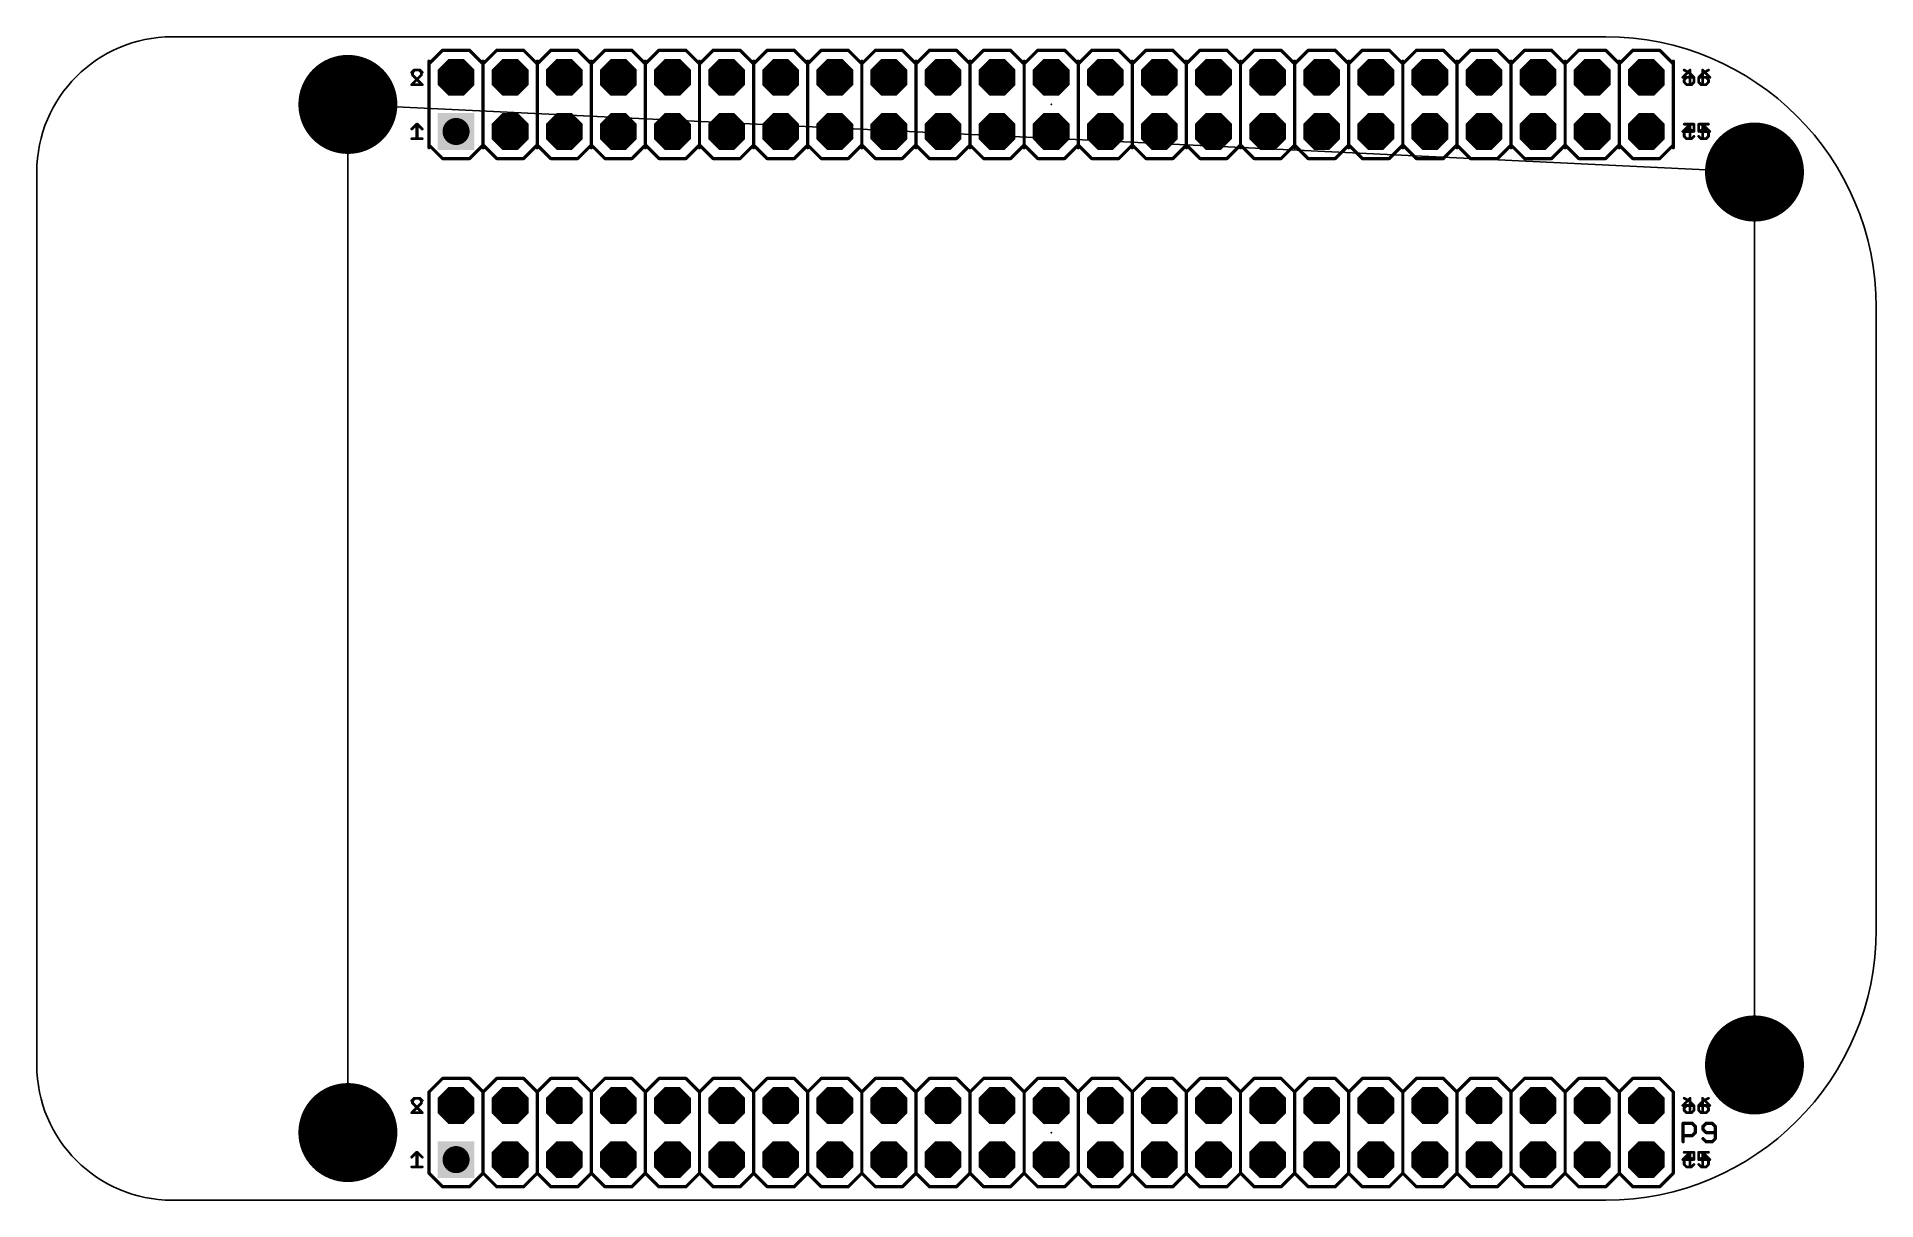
# Model space of a CAD drawing. Extents: x 0 to 86.4, y 0 to 54.6.
import ezdxf

# ---------------------------------------------------------------- set-up
doc = ezdxf.new("R2010")
doc.units = 0
for name, color, linetype in [('17', 110, 'CONTINUOUS'), ('19', 53, 'CONTINUOUS'), ('20', 31, 'CONTINUOUS'), ('21', 253, 'CONTINUOUS'), ('22', 53, 'CONTINUOUS'), ('23', 53, 'CONTINUOUS'), ('25', 253, 'CONTINUOUS'), ('29', 253, 'CONTINUOUS'), ('30', 53, 'CONTINUOUS'), ('44', 253, 'CONTINUOUS'), ('49', 110, 'CONTINUOUS'), ('51', 253, 'CONTINUOUS')]:
    doc.layers.add(name, color=color, linetype=linetype)

# ---------------------------------------------------------------- blocks, each defined once
blk = doc.blocks.new('ROUNDP')
at = {"const_width": 0.5}
blk.add_lwpolyline([(0, -0.25, 1), (0, 0.25, 1), (0, -0.25)], format="xyb", dxfattribs=at)
blk = doc.blocks.new('RECT')
blk.add_solid([(-0.5, -0.5), (0.5, -0.5), (-0.5, 0.5), (0.5, 0.5)])
blk = doc.blocks.new('SQUAREP')
blk.add_solid([(-0.5, -0.5), (0.5, -0.5), (-0.5, 0.5), (0.5, 0.5)])
blk = doc.blocks.new('OCTAGONP')
at = {"const_width": 0.5}
blk.add_lwpolyline([(-0.25, -0.1036), (-0.25, 0.1036), (-0.1036, 0.25), (0.1036, 0.25), (0.25, 0.1036), (0.25, -0.1036), (0.1036, -0.25), (-0.1036, -0.25), (-0.25, -0.1036), (-0.25, 0.1036)], dxfattribs=at)

msp = doc.modelspace()

# ---------------------------------------------------------------- linework, layer by layer
at = {"layer": '19'}
for p, q in [((14.605, 51.435), (80.645, 48.26)), ((14.605, 3.175), (14.605, 51.435)), ((80.645, 6.35), (80.645, 48.26))]:
    msp.add_line(p, q, dxfattribs=at)
at = {"layer": '20'}
for p, q in [((6.35, 54.61), (73.66, 54.61)), ((0, 6.35), (0, 48.26)), ((86.36, 41.91), (86.36, 12.7)), ((73.66, 0), (6.35, 0))]:
    msp.add_line(p, q, dxfattribs=at)
for centre, radius, start, end in [((6.35, 48.26), 6.35, 90, 180), ((73.66, 41.91), 12.7, 0, 90), ((73.66, 12.7), 12.7, 270, 0), ((6.35, 6.35), 6.35, 180, 270)]:
    msp.add_arc(centre, radius, start, end, dxfattribs=at)
at = {"layer": '21'}
for points, const_width in [([(18.415, 53.34), (19.05, 53.975)], 0.1524), ([(19.05, 53.975), (20.32, 53.975)], 0.1524), ([(20.32, 53.975), (20.955, 53.34)], 0.1524), ([(20.955, 53.34), (21.59, 53.975)], 0.1524), ([(21.59, 53.975), (22.86, 53.975)], 0.1524), ([(22.86, 53.975), (23.495, 53.34)], 0.1524), ([(23.495, 53.34), (24.13, 53.975)], 0.1524), ([(24.13, 53.975), (25.4, 53.975)], 0.1524), ([(25.4, 53.975), (26.035, 53.34)], 0.1524), ([(26.035, 53.34), (26.67, 53.975)], 0.1524), ([(26.67, 53.975), (27.94, 53.975)], 0.1524), ([(27.94, 53.975), (28.575, 53.34)], 0.1524), ([(28.575, 53.34), (29.21, 53.975)], 0.1524), ([(29.21, 53.975), (30.48, 53.975)], 0.1524), ([(30.48, 53.975), (31.115, 53.34)], 0.1524), ([(31.115, 53.34), (31.75, 53.975)], 0.1524), ([(31.75, 53.975), (33.02, 53.975)], 0.1524), ([(33.02, 53.975), (33.655, 53.34)], 0.1524), ([(33.655, 53.34), (34.29, 53.975)], 0.1524), ([(34.29, 53.975), (35.56, 53.975)], 0.1524), ([(35.56, 53.975), (36.195, 53.34)], 0.1524), ([(36.195, 53.34), (36.83, 53.975)], 0.1524), ([(36.83, 53.975), (38.1, 53.975)], 0.1524), ([(38.1, 53.975), (38.735, 53.34)], 0.1524), ([(38.735, 53.34), (39.37, 53.975)], 0.1524), ([(39.37, 53.975), (40.64, 53.975)], 0.1524), ([(40.64, 53.975), (41.275, 53.34)], 0.1524), ([(41.275, 53.34), (41.91, 53.975)], 0.1524), ([(41.91, 53.975), (43.18, 53.975)], 0.1524), ([(43.18, 53.975), (43.815, 53.34)], 0.1524), ([(43.815, 53.34), (44.45, 53.975)], 0.1524), ([(44.45, 53.975), (45.72, 53.975)], 0.1524), ([(45.72, 53.975), (46.355, 53.34)], 0.1524), ([(46.355, 53.34), (46.99, 53.975)], 0.1524), ([(46.99, 53.975), (48.26, 53.975)], 0.1524), ([(48.895, 53.34), (48.26, 53.975)], 0.1524), ([(48.895, 53.34), (49.53, 53.975)], 0.1524), ([(50.8, 53.975), (49.53, 53.975)], 0.1524), ([(50.8, 53.975), (51.435, 53.34)], 0.1524), ([(51.435, 53.34), (52.07, 53.975)], 0.1524), ([(53.34, 53.975), (52.07, 53.975)], 0.1524), ([(53.34, 53.975), (53.975, 53.34)], 0.1524), ([(53.975, 53.34), (54.61, 53.975)], 0.1524), ([(55.88, 53.975), (54.61, 53.975)], 0.1524), ([(55.88, 53.975), (56.515, 53.34)], 0.1524), ([(56.515, 53.34), (57.15, 53.975)], 0.1524), ([(58.42, 53.975), (57.15, 53.975)], 0.1524), ([(58.42, 53.975), (59.055, 53.34)], 0.1524), ([(59.055, 53.34), (59.69, 53.975)], 0.1524), ([(60.96, 53.975), (59.69, 53.975)], 0.1524), ([(60.96, 53.975), (61.595, 53.34)], 0.1524), ([(61.595, 53.34), (62.23, 53.975)], 0.1524), ([(63.5, 53.975), (62.23, 53.975)], 0.1524), ([(63.5, 53.975), (64.135, 53.34)], 0.1524), ([(64.135, 53.34), (64.77, 53.975)], 0.1524), ([(66.04, 53.975), (64.77, 53.975)], 0.1524), ([(66.04, 53.975), (66.675, 53.34)], 0.1524), ([(66.675, 53.34), (67.31, 53.975)], 0.1524), ([(68.58, 53.975), (67.31, 53.975)], 0.1524), ([(68.58, 53.975), (69.215, 53.34)], 0.1524), ([(69.215, 53.34), (69.85, 53.975)], 0.1524), ([(71.12, 53.975), (69.85, 53.975)], 0.1524), ([(71.12, 53.975), (71.755, 53.34)], 0.1524), ([(71.755, 53.34), (72.39, 53.975)], 0.1524), ([(73.66, 53.975), (72.39, 53.975)], 0.1524), ([(73.66, 53.975), (74.295, 53.34)], 0.1524), ([(74.295, 53.34), (74.93, 53.975)], 0.1524), ([(76.2, 53.975), (74.93, 53.975)], 0.1524), ([(76.2, 53.975), (76.835, 53.34)], 0.1524), ([(17.7175, 53.0485), (17.6031, 52.9341)], 0.127), ([(17.6031, 52.3621), (18.0607, 52.8197)], 0.127), ([(17.9463, 53.0485), (17.7175, 53.0485)], 0.127), ([(18.0607, 52.9341), (17.9463, 53.0485)], 0.127), ([(18.0607, 52.8197), (18.0607, 52.9341)], 0.127), ([(18.415, 49.53), (18.415, 53.34)], 0.1524), ([(20.955, 53.34), (20.955, 49.53)], 0.1524), ([(23.495, 53.34), (23.495, 49.53)], 0.1524), ([(26.035, 53.34), (26.035, 49.53)], 0.1524), ([(28.575, 53.34), (28.575, 49.53)], 0.1524), ([(31.115, 53.34), (31.115, 49.53)], 0.1524), ([(33.655, 53.34), (33.655, 49.53)], 0.1524), ([(36.195, 53.34), (36.195, 49.53)], 0.1524), ([(38.735, 53.34), (38.735, 49.53)], 0.1524), ([(41.275, 53.34), (41.275, 49.53)], 0.1524), ([(43.815, 53.34), (43.815, 49.53)], 0.1524), ([(46.355, 53.34), (46.355, 49.53)], 0.1524), ([(48.895, 53.34), (48.895, 49.53)], 0.1524), ([(51.435, 53.34), (51.435, 49.53)], 0.1524), ([(53.975, 53.34), (53.975, 49.53)], 0.1524), ([(56.515, 53.34), (56.515, 49.53)], 0.1524), ([(59.055, 53.34), (59.055, 49.53)], 0.1524), ([(61.595, 53.34), (61.595, 49.53)], 0.1524), ([(64.135, 53.34), (64.135, 49.53)], 0.1524), ([(66.675, 53.34), (66.675, 49.53)], 0.1524), ([(69.215, 53.34), (69.215, 49.53)], 0.1524), ([(71.755, 53.34), (71.755, 49.53)], 0.1524), ([(74.295, 53.34), (74.295, 49.53)], 0.1524), ([(76.835, 53.34), (76.835, 49.53)], 0.1524), ([(77.6227, 53.0485), (77.2795, 52.7053)], 0.127), ([(77.2795, 52.7053), (77.7371, 52.7053)], 0.127), ([(77.6227, 52.3621), (77.6227, 53.0485)], 0.127), ([(78.2567, 52.9341), (78.0279, 52.7053)], 0.127), ([(78.0279, 52.7053), (78.0279, 52.4765)], 0.127), ([(78.3711, 52.7053), (78.0279, 52.7053)], 0.127), ([(78.4855, 53.0485), (78.2567, 52.9341)], 0.127), ([(78.4855, 52.5909), (78.3711, 52.7053)], 0.127), ([(18.0607, 52.3621), (17.6031, 52.3621)], 0.127), ([(78.0279, 52.4765), (78.1423, 52.3621)], 0.127), ([(78.1423, 52.3621), (78.3711, 52.3621)], 0.127), ([(78.3711, 52.3621), (78.4855, 52.4765)], 0.127), ([(78.4855, 52.4765), (78.4855, 52.5909)], 0.127), ([(17.6031, 50.2797), (17.8319, 50.5085)], 0.127), ([(17.8319, 50.5085), (17.8319, 49.8221)], 0.127), ([(77.6227, 50.5085), (77.2795, 50.1653)], 0.127), ([(77.2795, 50.1653), (77.7371, 50.1653)], 0.127), ([(77.6227, 49.8221), (77.6227, 50.5085)], 0.127), ([(78.4855, 50.5085), (78.0279, 50.5085)], 0.127), ([(78.0279, 50.5085), (78.0279, 50.1653)], 0.127), ([(78.0279, 50.1653), (78.2567, 50.2797)], 0.127), ([(78.2567, 50.2797), (78.3711, 50.2797)], 0.127), ([(78.3711, 50.2797), (78.4855, 50.1653)], 0.127), ([(78.4855, 50.1653), (78.4855, 49.9365)], 0.127), ([(17.6031, 49.8221), (18.0607, 49.8221)], 0.127), ([(18.415, 49.53), (19.05, 48.895)], 0.1524), ([(20.32, 48.895), (20.955, 49.53)], 0.1524), ([(20.955, 49.53), (21.59, 48.895)], 0.1524), ([(22.86, 48.895), (23.495, 49.53)], 0.1524), ([(23.495, 49.53), (24.13, 48.895)], 0.1524), ([(25.4, 48.895), (26.035, 49.53)], 0.1524), ([(26.035, 49.53), (26.67, 48.895)], 0.1524), ([(27.94, 48.895), (28.575, 49.53)], 0.1524), ([(28.575, 49.53), (29.21, 48.895)], 0.1524), ([(30.48, 48.895), (31.115, 49.53)], 0.1524), ([(31.115, 49.53), (31.75, 48.895)], 0.1524), ([(33.02, 48.895), (33.655, 49.53)], 0.1524), ([(33.655, 49.53), (34.29, 48.895)], 0.1524), ([(36.195, 49.53), (35.56, 48.895)], 0.1524), ([(36.195, 49.53), (36.83, 48.895)], 0.1524), ([(38.735, 49.53), (38.1, 48.895)], 0.1524), ([(38.735, 49.53), (39.37, 48.895)], 0.1524), ([(41.275, 49.53), (40.64, 48.895)], 0.1524), ([(41.275, 49.53), (41.91, 48.895)], 0.1524), ([(43.815, 49.53), (43.18, 48.895)], 0.1524), ([(43.815, 49.53), (44.45, 48.895)], 0.1524), ([(46.355, 49.53), (45.72, 48.895)], 0.1524), ([(46.355, 49.53), (46.99, 48.895)], 0.1524), ([(48.895, 49.53), (48.26, 48.895)], 0.1524), ([(48.895, 49.53), (49.53, 48.895)], 0.1524), ([(51.435, 49.53), (50.8, 48.895)], 0.1524), ([(51.435, 49.53), (52.07, 48.895)], 0.1524), ([(53.975, 49.53), (53.34, 48.895)], 0.1524), ([(54.61, 48.895), (53.975, 49.53)], 0.1524), ([(56.515, 49.53), (55.88, 48.895)], 0.1524), ([(57.15, 48.895), (56.515, 49.53)], 0.1524), ([(59.055, 49.53), (58.42, 48.895)], 0.1524), ([(59.055, 49.53), (59.69, 48.895)], 0.1524), ([(61.595, 49.53), (60.96, 48.895)], 0.1524), ([(61.595, 49.53), (62.23, 48.895)], 0.1524), ([(64.135, 49.53), (63.5, 48.895)], 0.1524), ([(64.135, 49.53), (64.77, 48.895)], 0.1524), ([(66.675, 49.53), (66.04, 48.895)], 0.1524), ([(66.675, 49.53), (67.31, 48.895)], 0.1524), ([(69.215, 49.53), (68.58, 48.895)], 0.1524), ([(69.215, 49.53), (69.85, 48.895)], 0.1524), ([(71.755, 49.53), (71.12, 48.895)], 0.1524), ([(71.755, 49.53), (72.39, 48.895)], 0.1524), ([(74.295, 49.53), (73.66, 48.895)], 0.1524), ([(74.295, 49.53), (74.93, 48.895)], 0.1524), ([(76.835, 49.53), (76.2, 48.895)], 0.1524), ([(78.1423, 49.8221), (78.0279, 49.9365)], 0.127), ([(78.3711, 49.8221), (78.1423, 49.8221)], 0.127), ([(78.4855, 49.9365), (78.3711, 49.8221)], 0.127), ([(19.05, 48.895), (20.32, 48.895)], 0.1524), ([(21.59, 48.895), (22.86, 48.895)], 0.1524), ([(24.13, 48.895), (25.4, 48.895)], 0.1524), ([(26.67, 48.895), (27.94, 48.895)], 0.1524), ([(29.21, 48.895), (30.48, 48.895)], 0.1524), ([(31.75, 48.895), (33.02, 48.895)], 0.1524), ([(35.56, 48.895), (34.29, 48.895)], 0.1524), ([(38.1, 48.895), (36.83, 48.895)], 0.1524), ([(40.64, 48.895), (39.37, 48.895)], 0.1524), ([(43.18, 48.895), (41.91, 48.895)], 0.1524), ([(45.72, 48.895), (44.45, 48.895)], 0.1524), ([(48.26, 48.895), (46.99, 48.895)], 0.1524), ([(50.8, 48.895), (49.53, 48.895)], 0.1524), ([(53.34, 48.895), (52.07, 48.895)], 0.1524), ([(54.61, 48.895), (55.88, 48.895)], 0.1524), ([(57.15, 48.895), (58.42, 48.895)], 0.1524), ([(60.96, 48.895), (59.69, 48.895)], 0.1524), ([(63.5, 48.895), (62.23, 48.895)], 0.1524), ([(66.04, 48.895), (64.77, 48.895)], 0.1524), ([(68.58, 48.895), (67.31, 48.895)], 0.1524), ([(71.12, 48.895), (69.85, 48.895)], 0.1524), ([(73.66, 48.895), (72.39, 48.895)], 0.1524), ([(76.2, 48.895), (74.93, 48.895)], 0.1524), ([(18.415, 5.08), (19.05, 5.715)], 0.1524), ([(19.05, 5.715), (20.32, 5.715)], 0.1524), ([(20.32, 5.715), (20.955, 5.08)], 0.1524), ([(20.955, 5.08), (21.59, 5.715)], 0.1524), ([(21.59, 5.715), (22.86, 5.715)], 0.1524), ([(22.86, 5.715), (23.495, 5.08)], 0.1524), ([(23.495, 5.08), (24.13, 5.715)], 0.1524), ([(24.13, 5.715), (25.4, 5.715)], 0.1524), ([(25.4, 5.715), (26.035, 5.08)], 0.1524), ([(26.035, 5.08), (26.67, 5.715)], 0.1524), ([(26.67, 5.715), (27.94, 5.715)], 0.1524), ([(27.94, 5.715), (28.575, 5.08)], 0.1524), ([(28.575, 5.08), (29.21, 5.715)], 0.1524), ([(29.21, 5.715), (30.48, 5.715)], 0.1524), ([(30.48, 5.715), (31.115, 5.08)], 0.1524), ([(31.115, 5.08), (31.75, 5.715)], 0.1524), ([(31.75, 5.715), (33.02, 5.715)], 0.1524), ([(33.02, 5.715), (33.655, 5.08)], 0.1524), ([(33.655, 5.08), (34.29, 5.715)], 0.1524), ([(34.29, 5.715), (35.56, 5.715)], 0.1524), ([(35.56, 5.715), (36.195, 5.08)], 0.1524), ([(36.195, 5.08), (36.83, 5.715)], 0.1524), ([(36.83, 5.715), (38.1, 5.715)], 0.1524), ([(38.1, 5.715), (38.735, 5.08)], 0.1524), ([(38.735, 5.08), (39.37, 5.715)], 0.1524), ([(39.37, 5.715), (40.64, 5.715)], 0.1524), ([(40.64, 5.715), (41.275, 5.08)], 0.1524), ([(41.275, 5.08), (41.91, 5.715)], 0.1524), ([(41.91, 5.715), (43.18, 5.715)], 0.1524), ([(43.18, 5.715), (43.815, 5.08)], 0.1524), ([(43.815, 5.08), (44.45, 5.715)], 0.1524), ([(44.45, 5.715), (45.72, 5.715)], 0.1524), ([(45.72, 5.715), (46.355, 5.08)], 0.1524), ([(46.355, 5.08), (46.99, 5.715)], 0.1524), ([(46.99, 5.715), (48.26, 5.715)], 0.1524), ([(48.895, 5.08), (48.26, 5.715)], 0.1524), ([(48.895, 5.08), (49.53, 5.715)], 0.1524), ([(50.8, 5.715), (49.53, 5.715)], 0.1524), ([(50.8, 5.715), (51.435, 5.08)], 0.1524), ([(51.435, 5.08), (52.07, 5.715)], 0.1524), ([(53.34, 5.715), (52.07, 5.715)], 0.1524), ([(53.34, 5.715), (53.975, 5.08)], 0.1524), ([(53.975, 5.08), (54.61, 5.715)], 0.1524), ([(55.88, 5.715), (54.61, 5.715)], 0.1524), ([(55.88, 5.715), (56.515, 5.08)], 0.1524), ([(56.515, 5.08), (57.15, 5.715)], 0.1524), ([(58.42, 5.715), (57.15, 5.715)], 0.1524), ([(58.42, 5.715), (59.055, 5.08)], 0.1524), ([(59.055, 5.08), (59.69, 5.715)], 0.1524), ([(60.96, 5.715), (59.69, 5.715)], 0.1524), ([(60.96, 5.715), (61.595, 5.08)], 0.1524), ([(61.595, 5.08), (62.23, 5.715)], 0.1524), ([(63.5, 5.715), (62.23, 5.715)], 0.1524), ([(63.5, 5.715), (64.135, 5.08)], 0.1524), ([(64.135, 5.08), (64.77, 5.715)], 0.1524), ([(66.04, 5.715), (64.77, 5.715)], 0.1524), ([(66.04, 5.715), (66.675, 5.08)], 0.1524), ([(66.675, 5.08), (67.31, 5.715)], 0.1524), ([(68.58, 5.715), (67.31, 5.715)], 0.1524), ([(68.58, 5.715), (69.215, 5.08)], 0.1524), ([(69.215, 5.08), (69.85, 5.715)], 0.1524), ([(71.12, 5.715), (69.85, 5.715)], 0.1524), ([(71.12, 5.715), (71.755, 5.08)], 0.1524), ([(71.755, 5.08), (72.39, 5.715)], 0.1524), ([(73.66, 5.715), (72.39, 5.715)], 0.1524), ([(73.66, 5.715), (74.295, 5.08)], 0.1524), ([(74.295, 5.08), (74.93, 5.715)], 0.1524), ([(76.2, 5.715), (74.93, 5.715)], 0.1524), ([(76.2, 5.715), (76.835, 5.08)], 0.1524), ([(17.7175, 4.7885), (17.6031, 4.6741)], 0.127), ([(17.6031, 4.1021), (18.0607, 4.5597)], 0.127), ([(17.9463, 4.7885), (17.7175, 4.7885)], 0.127), ([(18.0607, 4.6741), (17.9463, 4.7885)], 0.127), ([(18.0607, 4.5597), (18.0607, 4.6741)], 0.127), ([(18.415, 1.27), (18.415, 5.08)], 0.1524), ([(20.955, 5.08), (20.955, 1.27)], 0.1524), ([(23.495, 5.08), (23.495, 1.27)], 0.1524), ([(26.035, 5.08), (26.035, 1.27)], 0.1524), ([(28.575, 5.08), (28.575, 1.27)], 0.1524), ([(31.115, 5.08), (31.115, 1.27)], 0.1524), ([(33.655, 5.08), (33.655, 1.27)], 0.1524), ([(36.195, 5.08), (36.195, 1.27)], 0.1524), ([(38.735, 5.08), (38.735, 1.27)], 0.1524), ([(41.275, 5.08), (41.275, 1.27)], 0.1524), ([(43.815, 5.08), (43.815, 1.27)], 0.1524), ([(46.355, 5.08), (46.355, 1.27)], 0.1524), ([(48.895, 5.08), (48.895, 1.27)], 0.1524), ([(51.435, 5.08), (51.435, 1.27)], 0.1524), ([(53.975, 5.08), (53.975, 1.27)], 0.1524), ([(56.515, 5.08), (56.515, 1.27)], 0.1524), ([(59.055, 5.08), (59.055, 1.27)], 0.1524), ([(61.595, 5.08), (61.595, 1.27)], 0.1524), ([(64.135, 5.08), (64.135, 1.27)], 0.1524), ([(66.675, 5.08), (66.675, 1.27)], 0.1524), ([(69.215, 5.08), (69.215, 1.27)], 0.1524), ([(71.755, 5.08), (71.755, 1.27)], 0.1524), ([(74.295, 5.08), (74.295, 1.27)], 0.1524), ([(76.835, 5.08), (76.835, 1.27)], 0.1524), ([(77.6227, 4.7885), (77.2795, 4.4453)], 0.127), ([(77.2795, 4.4453), (77.7371, 4.4453)], 0.127), ([(77.6227, 4.1021), (77.6227, 4.7885)], 0.127), ([(78.2567, 4.6741), (78.0279, 4.4453)], 0.127), ([(78.0279, 4.4453), (78.0279, 4.2165)], 0.127), ([(78.3711, 4.4453), (78.0279, 4.4453)], 0.127), ([(78.4855, 4.7885), (78.2567, 4.6741)], 0.127), ([(78.4855, 4.3309), (78.3711, 4.4453)], 0.127), ([(78.4855, 4.2165), (78.4855, 4.3309)], 0.127), ([(18.0607, 4.1021), (17.6031, 4.1021)], 0.127), ([(78.0279, 4.2165), (78.1423, 4.1021)], 0.127), ([(78.1423, 4.1021), (78.3711, 4.1021)], 0.127), ([(78.3711, 4.1021), (78.4855, 4.2165)], 0.127), ([(17.6031, 2.0197), (17.8319, 2.2485)], 0.127), ([(17.8319, 2.2485), (17.8319, 1.5621)], 0.127), ([(77.6227, 2.2485), (77.2795, 1.9053)], 0.127), ([(77.2795, 1.9053), (77.7371, 1.9053)], 0.127), ([(77.6227, 1.5621), (77.6227, 2.2485)], 0.127), ([(78.4855, 2.2485), (78.0279, 2.2485)], 0.127), ([(78.0279, 2.2485), (78.0279, 1.9053)], 0.127), ([(78.0279, 1.9053), (78.2567, 2.0197)], 0.127), ([(78.1423, 1.5621), (78.0279, 1.6765)], 0.127), ([(78.2567, 2.0197), (78.3711, 2.0197)], 0.127), ([(78.3711, 2.0197), (78.4855, 1.9053)], 0.127), ([(78.4855, 1.6765), (78.3711, 1.5621)], 0.127), ([(78.4855, 1.9053), (78.4855, 1.6765)], 0.127), ([(17.6031, 1.5621), (18.0607, 1.5621)], 0.127), ([(18.415, 1.27), (19.05, 0.635)], 0.1524), ([(20.32, 0.635), (20.955, 1.27)], 0.1524), ([(20.955, 1.27), (21.59, 0.635)], 0.1524), ([(22.86, 0.635), (23.495, 1.27)], 0.1524), ([(23.495, 1.27), (24.13, 0.635)], 0.1524), ([(25.4, 0.635), (26.035, 1.27)], 0.1524), ([(26.035, 1.27), (26.67, 0.635)], 0.1524), ([(27.94, 0.635), (28.575, 1.27)], 0.1524), ([(28.575, 1.27), (29.21, 0.635)], 0.1524), ([(30.48, 0.635), (31.115, 1.27)], 0.1524), ([(31.115, 1.27), (31.75, 0.635)], 0.1524), ([(33.02, 0.635), (33.655, 1.27)], 0.1524), ([(33.655, 1.27), (34.29, 0.635)], 0.1524), ([(36.195, 1.27), (35.56, 0.635)], 0.1524), ([(36.195, 1.27), (36.83, 0.635)], 0.1524), ([(38.735, 1.27), (38.1, 0.635)], 0.1524), ([(38.735, 1.27), (39.37, 0.635)], 0.1524), ([(41.275, 1.27), (40.64, 0.635)], 0.1524), ([(41.275, 1.27), (41.91, 0.635)], 0.1524), ([(43.815, 1.27), (43.18, 0.635)], 0.1524), ([(43.815, 1.27), (44.45, 0.635)], 0.1524), ([(46.355, 1.27), (45.72, 0.635)], 0.1524), ([(46.355, 1.27), (46.99, 0.635)], 0.1524), ([(48.895, 1.27), (48.26, 0.635)], 0.1524), ([(48.895, 1.27), (49.53, 0.635)], 0.1524), ([(51.435, 1.27), (50.8, 0.635)], 0.1524), ([(51.435, 1.27), (52.07, 0.635)], 0.1524), ([(53.975, 1.27), (53.34, 0.635)], 0.1524), ([(54.61, 0.635), (53.975, 1.27)], 0.1524), ([(56.515, 1.27), (55.88, 0.635)], 0.1524), ([(57.15, 0.635), (56.515, 1.27)], 0.1524), ([(59.055, 1.27), (58.42, 0.635)], 0.1524), ([(59.055, 1.27), (59.69, 0.635)], 0.1524), ([(61.595, 1.27), (60.96, 0.635)], 0.1524), ([(61.595, 1.27), (62.23, 0.635)], 0.1524), ([(64.135, 1.27), (63.5, 0.635)], 0.1524), ([(64.135, 1.27), (64.77, 0.635)], 0.1524), ([(66.675, 1.27), (66.04, 0.635)], 0.1524), ([(66.675, 1.27), (67.31, 0.635)], 0.1524), ([(69.215, 1.27), (68.58, 0.635)], 0.1524), ([(69.215, 1.27), (69.85, 0.635)], 0.1524), ([(71.755, 1.27), (71.12, 0.635)], 0.1524), ([(71.755, 1.27), (72.39, 0.635)], 0.1524), ([(74.295, 1.27), (73.66, 0.635)], 0.1524), ([(74.295, 1.27), (74.93, 0.635)], 0.1524), ([(76.835, 1.27), (76.2, 0.635)], 0.1524), ([(78.3711, 1.5621), (78.1423, 1.5621)], 0.127), ([(19.05, 0.635), (20.32, 0.635)], 0.1524), ([(21.59, 0.635), (22.86, 0.635)], 0.1524), ([(24.13, 0.635), (25.4, 0.635)], 0.1524), ([(26.67, 0.635), (27.94, 0.635)], 0.1524), ([(29.21, 0.635), (30.48, 0.635)], 0.1524), ([(31.75, 0.635), (33.02, 0.635)], 0.1524), ([(35.56, 0.635), (34.29, 0.635)], 0.1524), ([(38.1, 0.635), (36.83, 0.635)], 0.1524), ([(40.64, 0.635), (39.37, 0.635)], 0.1524), ([(43.18, 0.635), (41.91, 0.635)], 0.1524), ([(45.72, 0.635), (44.45, 0.635)], 0.1524), ([(48.26, 0.635), (46.99, 0.635)], 0.1524), ([(50.8, 0.635), (49.53, 0.635)], 0.1524), ([(53.34, 0.635), (52.07, 0.635)], 0.1524), ([(54.61, 0.635), (55.88, 0.635)], 0.1524), ([(57.15, 0.635), (58.42, 0.635)], 0.1524), ([(60.96, 0.635), (59.69, 0.635)], 0.1524), ([(63.5, 0.635), (62.23, 0.635)], 0.1524), ([(66.04, 0.635), (64.77, 0.635)], 0.1524), ([(68.58, 0.635), (67.31, 0.635)], 0.1524), ([(71.12, 0.635), (69.85, 0.635)], 0.1524), ([(73.66, 0.635), (72.39, 0.635)], 0.1524), ([(76.2, 0.635), (74.93, 0.635)], 0.1524)]:
    msp.add_lwpolyline(points, dxfattribs=dict(at, const_width=const_width))
for points, const_width in [([(19.05, 54.0131, 1), (19.05, 53.9369)], 0.0762), ([(19.0769, 53.9481, 1), (19.0231, 54.0019)], 0.0762), ([(20.3469, 54.0019, 1), (20.2931, 53.9481)], 0.0762), ([(20.32, 53.9369, 1), (20.32, 54.0131)], 0.0762), ([(21.59, 54.0131, 1), (21.59, 53.9369)], 0.0762), ([(21.6169, 53.9481, 1), (21.5631, 54.0019)], 0.0762), ([(22.8869, 54.0019, 1), (22.8331, 53.9481)], 0.0762), ([(22.86, 53.9369, 1), (22.86, 54.0131)], 0.0762), ([(24.13, 54.0131, 1), (24.13, 53.9369)], 0.0762), ([(24.1569, 53.9481, 1), (24.1031, 54.0019)], 0.0762), ([(25.4269, 54.0019, 1), (25.3731, 53.9481)], 0.0762), ([(25.4, 53.9369, 1), (25.4, 54.0131)], 0.0762), ([(26.67, 54.0131, 1), (26.67, 53.9369)], 0.0762), ([(26.6969, 53.9481, 1), (26.6431, 54.0019)], 0.0762), ([(27.9669, 54.0019, 1), (27.9131, 53.9481)], 0.0762), ([(27.94, 53.9369, 1), (27.94, 54.0131)], 0.0762), ([(29.21, 54.0131, 1), (29.21, 53.9369)], 0.0762), ([(29.2369, 53.9481, 1), (29.1831, 54.0019)], 0.0762), ([(30.5069, 54.0019, 1), (30.4531, 53.9481)], 0.0762), ([(30.48, 53.9369, 1), (30.48, 54.0131)], 0.0762), ([(31.75, 54.0131, 1), (31.75, 53.9369)], 0.0762), ([(31.7769, 53.9481, 1), (31.7231, 54.0019)], 0.0762), ([(33.0469, 54.0019, 1), (32.9931, 53.9481)], 0.0762), ([(33.02, 53.9369, 1), (33.02, 54.0131)], 0.0762), ([(34.29, 54.0131, 1), (34.29, 53.9369)], 0.0762), ([(34.3169, 53.9481, 1), (34.2631, 54.0019)], 0.0762), ([(35.5869, 54.0019, 1), (35.5331, 53.9481)], 0.0762), ([(35.56, 53.9369, 1), (35.56, 54.0131)], 0.0762), ([(36.83, 54.0131, 1), (36.83, 53.9369)], 0.0762), ([(36.8569, 53.9481, 1), (36.8031, 54.0019)], 0.0762), ([(38.1269, 54.0019, 1), (38.0731, 53.9481)], 0.0762), ([(38.1, 53.9369, 1), (38.1, 54.0131)], 0.0762), ([(39.37, 54.0131, 1), (39.37, 53.9369)], 0.0762), ([(39.3969, 53.9481, 1), (39.3431, 54.0019)], 0.0762), ([(40.6669, 54.0019, 1), (40.6131, 53.9481)], 0.0762), ([(40.64, 53.9369, 1), (40.64, 54.0131)], 0.0762), ([(41.91, 54.0131, 1), (41.91, 53.9369)], 0.0762), ([(41.9369, 53.9481, 1), (41.8831, 54.0019)], 0.0762), ([(43.2069, 54.0019, 1), (43.1531, 53.9481)], 0.0762), ([(43.18, 53.9369, 1), (43.18, 54.0131)], 0.0762), ([(44.45, 54.0131, 1), (44.45, 53.9369)], 0.0762), ([(44.4769, 53.9481, 1), (44.4231, 54.0019)], 0.0762), ([(45.7469, 54.0019, 1), (45.6931, 53.9481)], 0.0762), ([(45.72, 53.9369, 1), (45.72, 54.0131)], 0.0762), ([(46.99, 54.0131, 1), (46.99, 53.9369)], 0.0762), ([(47.0169, 53.9481, 1), (46.9631, 54.0019)], 0.0762), ([(48.2869, 54.0019, 1), (48.2331, 53.9481)], 0.0762), ([(48.26, 53.9369, 1), (48.26, 54.0131)], 0.0762), ([(49.53, 54.0131, 1), (49.53, 53.9369)], 0.0762), ([(49.5569, 53.9481, 1), (49.5031, 54.0019)], 0.0762), ([(50.8269, 54.0019, 1), (50.7731, 53.9481)], 0.0762), ([(50.8, 53.9369, 1), (50.8, 54.0131)], 0.0762), ([(52.07, 54.0131, 1), (52.07, 53.9369)], 0.0762), ([(52.0969, 53.9481, 1), (52.0431, 54.0019)], 0.0762), ([(53.3669, 54.0019, 1), (53.3131, 53.9481)], 0.0762), ([(53.34, 53.9369, 1), (53.34, 54.0131)], 0.0762), ([(54.61, 54.0131, 1), (54.61, 53.9369)], 0.0762), ([(54.6369, 53.9481, 1), (54.5831, 54.0019)], 0.0762), ([(55.9069, 54.0019, 1), (55.8531, 53.9481)], 0.0762), ([(55.88, 53.9369, 1), (55.88, 54.0131)], 0.0762), ([(57.15, 54.0131, 1), (57.15, 53.9369)], 0.0762), ([(57.1769, 53.9481, 1), (57.1231, 54.0019)], 0.0762), ([(58.4469, 54.0019, 1), (58.3931, 53.9481)], 0.0762), ([(58.42, 53.9369, 1), (58.42, 54.0131)], 0.0762), ([(59.69, 54.0131, 1), (59.69, 53.9369)], 0.0762), ([(59.7169, 53.9481, 1), (59.6631, 54.0019)], 0.0762), ([(60.9869, 54.0019, 1), (60.9331, 53.9481)], 0.0762), ([(60.96, 53.9369, 1), (60.96, 54.0131)], 0.0762), ([(62.23, 54.0131, 1), (62.23, 53.9369)], 0.0762), ([(62.2569, 53.9481, 1), (62.2031, 54.0019)], 0.0762), ([(63.5269, 54.0019, 1), (63.4731, 53.9481)], 0.0762), ([(63.5, 53.9369, 1), (63.5, 54.0131)], 0.0762), ([(64.77, 54.0131, 1), (64.77, 53.9369)], 0.0762), ([(64.7969, 53.9481, 1), (64.7431, 54.0019)], 0.0762), ([(66.0669, 54.0019, 1), (66.0131, 53.9481)], 0.0762), ([(66.04, 53.9369, 1), (66.04, 54.0131)], 0.0762), ([(67.31, 54.0131, 1), (67.31, 53.9369)], 0.0762), ([(67.3369, 53.9481, 1), (67.2831, 54.0019)], 0.0762), ([(68.6069, 54.0019, 1), (68.5531, 53.9481)], 0.0762), ([(68.58, 53.9369, 1), (68.58, 54.0131)], 0.0762), ([(69.85, 54.0131, 1), (69.85, 53.9369)], 0.0762), ([(69.8769, 53.9481, 1), (69.8231, 54.0019)], 0.0762), ([(71.1469, 54.0019, 1), (71.0931, 53.9481)], 0.0762), ([(71.12, 53.9369, 1), (71.12, 54.0131)], 0.0762), ([(72.39, 54.0131, 1), (72.39, 53.9369)], 0.0762), ([(72.4169, 53.9481, 1), (72.3631, 54.0019)], 0.0762), ([(73.6869, 54.0019, 1), (73.6331, 53.9481)], 0.0762), ([(73.66, 53.9369, 1), (73.66, 54.0131)], 0.0762), ([(74.93, 54.0131, 1), (74.93, 53.9369)], 0.0762), ([(74.9569, 53.9481, 1), (74.9031, 54.0019)], 0.0762), ([(76.2269, 54.0019, 1), (76.1731, 53.9481)], 0.0762), ([(76.2, 53.9369, 1), (76.2, 54.0131)], 0.0762), ([(17.5806, 52.9565, 1), (17.6255, 52.9116)], 0.0635), ([(17.7175, 53.0802, 1), (17.7175, 53.0167)], 0.0635), ([(17.7399, 53.026, 1), (17.695, 53.0709)], 0.0635), ([(17.9687, 53.0709, 1), (17.9238, 53.026)], 0.0635), ([(17.9463, 53.0167, 1), (17.9463, 53.0802)], 0.0635), ([(18.0924, 52.9341, 1), (18.0289, 52.9341)], 0.0635), ([(18.0289, 52.8197, 1), (18.0924, 52.8197)], 0.0635), ([(18.0382, 52.9116, 1), (18.0831, 52.9565)], 0.0635), ([(18.0831, 52.7972, 1), (18.0382, 52.8421)], 0.0635), ([(18.4531, 53.34, 1), (18.3769, 53.34)], 0.0762), ([(18.3881, 53.3669, 1), (18.4419, 53.3131)], 0.0762), ([(20.9931, 53.34, 1), (20.9169, 53.34)], 0.0762), ([(20.9281, 53.3669, 1), (20.9819, 53.3131)], 0.0762), ([(20.9281, 53.3131, 1), (20.9819, 53.3669)], 0.0762), ([(23.5331, 53.34, 1), (23.4569, 53.34)], 0.0762), ([(23.4681, 53.3669, 1), (23.5219, 53.3131)], 0.0762), ([(23.4681, 53.3131, 1), (23.5219, 53.3669)], 0.0762), ([(26.0731, 53.34, 1), (25.9969, 53.34)], 0.0762), ([(26.0081, 53.3669, 1), (26.0619, 53.3131)], 0.0762), ([(26.0081, 53.3131, 1), (26.0619, 53.3669)], 0.0762), ([(28.6131, 53.34, 1), (28.5369, 53.34)], 0.0762), ([(28.5481, 53.3669, 1), (28.6019, 53.3131)], 0.0762), ([(28.5481, 53.3131, 1), (28.6019, 53.3669)], 0.0762), ([(31.1531, 53.34, 1), (31.0769, 53.34)], 0.0762), ([(31.0881, 53.3669, 1), (31.1419, 53.3131)], 0.0762), ([(31.0881, 53.3131, 1), (31.1419, 53.3669)], 0.0762), ([(33.6931, 53.34, 1), (33.6169, 53.34)], 0.0762), ([(33.6281, 53.3669, 1), (33.6819, 53.3131)], 0.0762), ([(33.6281, 53.3131, 1), (33.6819, 53.3669)], 0.0762), ([(36.2331, 53.34, 1), (36.1569, 53.34)], 0.0762), ([(36.1681, 53.3669, 1), (36.2219, 53.3131)], 0.0762), ([(36.1681, 53.3131, 1), (36.2219, 53.3669)], 0.0762), ([(38.7731, 53.34, 1), (38.6969, 53.34)], 0.0762), ([(38.7081, 53.3669, 1), (38.7619, 53.3131)], 0.0762), ([(38.7081, 53.3131, 1), (38.7619, 53.3669)], 0.0762), ([(41.3131, 53.34, 1), (41.2369, 53.34)], 0.0762), ([(41.2481, 53.3669, 1), (41.3019, 53.3131)], 0.0762), ([(41.2481, 53.3131, 1), (41.3019, 53.3669)], 0.0762), ([(43.8531, 53.34, 1), (43.7769, 53.34)], 0.0762), ([(43.7881, 53.3669, 1), (43.8419, 53.3131)], 0.0762), ([(43.7881, 53.3131, 1), (43.8419, 53.3669)], 0.0762), ([(46.3931, 53.34, 1), (46.3169, 53.34)], 0.0762), ([(46.3281, 53.3669, 1), (46.3819, 53.3131)], 0.0762), ([(46.3281, 53.3131, 1), (46.3819, 53.3669)], 0.0762), ([(48.9331, 53.34, 1), (48.8569, 53.34)], 0.0762), ([(48.8681, 53.3669, 1), (48.9219, 53.3131)], 0.0762), ([(48.8681, 53.3131, 1), (48.9219, 53.3669)], 0.0762), ([(51.4731, 53.34, 1), (51.3969, 53.34)], 0.0762), ([(51.4081, 53.3669, 1), (51.4619, 53.3131)], 0.0762), ([(51.4081, 53.3131, 1), (51.4619, 53.3669)], 0.0762), ([(54.0131, 53.34, 1), (53.9369, 53.34)], 0.0762), ([(53.9481, 53.3669, 1), (54.0019, 53.3131)], 0.0762), ([(53.9481, 53.3131, 1), (54.0019, 53.3669)], 0.0762), ([(56.5531, 53.34, 1), (56.4769, 53.34)], 0.0762), ([(56.4881, 53.3669, 1), (56.5419, 53.3131)], 0.0762), ([(56.4881, 53.3131, 1), (56.5419, 53.3669)], 0.0762), ([(59.0931, 53.34, 1), (59.0169, 53.34)], 0.0762), ([(59.0281, 53.3669, 1), (59.0819, 53.3131)], 0.0762), ([(59.0281, 53.3131, 1), (59.0819, 53.3669)], 0.0762), ([(61.6331, 53.34, 1), (61.5569, 53.34)], 0.0762), ([(61.5681, 53.3669, 1), (61.6219, 53.3131)], 0.0762), ([(61.5681, 53.3131, 1), (61.6219, 53.3669)], 0.0762), ([(64.1731, 53.34, 1), (64.0969, 53.34)], 0.0762), ([(64.1081, 53.3669, 1), (64.1619, 53.3131)], 0.0762), ([(64.1081, 53.3131, 1), (64.1619, 53.3669)], 0.0762), ([(66.7131, 53.34, 1), (66.6369, 53.34)], 0.0762), ([(66.6481, 53.3669, 1), (66.7019, 53.3131)], 0.0762), ([(66.6481, 53.3131, 1), (66.7019, 53.3669)], 0.0762), ([(69.2531, 53.34, 1), (69.1769, 53.34)], 0.0762), ([(69.1881, 53.3669, 1), (69.2419, 53.3131)], 0.0762), ([(69.1881, 53.3131, 1), (69.2419, 53.3669)], 0.0762), ([(71.7931, 53.34, 1), (71.7169, 53.34)], 0.0762), ([(71.7281, 53.3669, 1), (71.7819, 53.3131)], 0.0762), ([(71.7281, 53.3131, 1), (71.7819, 53.3669)], 0.0762), ([(74.3331, 53.34, 1), (74.2569, 53.34)], 0.0762), ([(74.2681, 53.3669, 1), (74.3219, 53.3131)], 0.0762), ([(74.2681, 53.3131, 1), (74.3219, 53.3669)], 0.0762), ([(76.8731, 53.34, 1), (76.7969, 53.34)], 0.0762), ([(76.8081, 53.3131, 1), (76.8619, 53.3669)], 0.0762), ([(77.2795, 52.737, 1), (77.2795, 52.6735)], 0.0635), ([(77.257, 52.7277, 1), (77.302, 52.6828)], 0.0635), ([(77.6544, 53.0485, 1), (77.5909, 53.0485)], 0.0635), ([(77.6451, 53.026, 1), (77.6002, 53.0709)], 0.0635), ([(77.7371, 52.6735, 1), (77.7371, 52.737)], 0.0635), ([(78.0597, 52.7053, 1), (77.9962, 52.7053)], 0.0635), ([(78.0279, 52.737, 1), (78.0279, 52.6735)], 0.0635), ([(78.0055, 52.7277, 1), (78.0504, 52.6828)], 0.0635), ([(78.2425, 52.9625, 1), (78.2709, 52.9057)], 0.0635), ([(78.2792, 52.9116, 1), (78.2343, 52.9565)], 0.0635), ([(78.3936, 52.7277, 1), (78.3487, 52.6828)], 0.0635), ([(78.3711, 52.6735, 1), (78.3711, 52.737)], 0.0635), ([(78.4997, 53.0201, 1), (78.4713, 53.0769)], 0.0635), ([(17.5806, 52.3846, 1), (17.6255, 52.3396)], 0.0635), ([(17.6031, 52.3939, 1), (17.6031, 52.3304)], 0.0635), ([(18.0607, 52.3304, 1), (18.0607, 52.3939)], 0.0635), ([(77.5909, 52.3621, 1), (77.6544, 52.3621)], 0.0635), ([(77.9962, 52.4765, 1), (78.0597, 52.4765)], 0.0635), ([(78.0504, 52.4989, 1), (78.0055, 52.454)], 0.0635), ([(78.1423, 52.3939, 1), (78.1423, 52.3304)], 0.0635), ([(78.1199, 52.3396, 1), (78.1648, 52.3846)], 0.0635), ([(78.3487, 52.3846, 1), (78.3936, 52.3396)], 0.0635), ([(78.3711, 52.3304, 1), (78.3711, 52.3939)], 0.0635), ([(78.5173, 52.5909, 1), (78.4538, 52.5909)], 0.0635), ([(78.4538, 52.4765, 1), (78.5173, 52.4765)], 0.0635), ([(78.4631, 52.5684, 1), (78.508, 52.6133)], 0.0635), ([(78.508, 52.454, 1), (78.4631, 52.4989)], 0.0635), ([(17.5806, 50.3021, 1), (17.6255, 50.2572)], 0.0635), ([(17.8636, 50.5085, 1), (17.8001, 50.5085)], 0.0635), ([(17.8543, 50.486, 1), (17.8094, 50.5309)], 0.0635), ([(77.2795, 50.197, 1), (77.2795, 50.1335)], 0.0635), ([(77.257, 50.1877, 1), (77.302, 50.1428)], 0.0635), ([(77.6544, 50.5085, 1), (77.5909, 50.5085)], 0.0635), ([(77.6451, 50.486, 1), (77.6002, 50.5309)], 0.0635), ([(77.7371, 50.1335, 1), (77.7371, 50.197)], 0.0635), ([(78.0279, 50.5402, 1), (78.0279, 50.4767)], 0.0635), ([(78.0597, 50.5085, 1), (77.9962, 50.5085)], 0.0635), ([(78.0137, 50.1937, 1), (78.0421, 50.1369)], 0.0635), ([(77.9962, 50.1653, 1), (78.0597, 50.1653)], 0.0635), ([(78.2567, 50.3114, 1), (78.2567, 50.2479)], 0.0635), ([(78.2709, 50.2513, 1), (78.2425, 50.3081)], 0.0635), ([(78.3936, 50.3021, 1), (78.3487, 50.2572)], 0.0635), ([(78.3711, 50.2479, 1), (78.3711, 50.3114)], 0.0635), ([(78.5173, 50.1653, 1), (78.4538, 50.1653)], 0.0635), ([(78.4631, 50.1428, 1), (78.508, 50.1877)], 0.0635), ([(78.4855, 50.4767, 1), (78.4855, 50.5402)], 0.0635), ([(17.6031, 49.8539, 1), (17.6031, 49.7903)], 0.0635), ([(17.8001, 49.8221, 1), (17.8636, 49.8221)], 0.0635), ([(18.0607, 49.7903, 1), (18.0607, 49.8539)], 0.0635), ([(18.3769, 49.53, 1), (18.4531, 49.53)], 0.0762), ([(18.4419, 49.5569, 1), (18.3881, 49.5031)], 0.0762), ([(20.9169, 49.53, 1), (20.9931, 49.53)], 0.0762), ([(20.9819, 49.5569, 1), (20.9281, 49.5031)], 0.0762), ([(20.9819, 49.5031, 1), (20.9281, 49.5569)], 0.0762), ([(23.4569, 49.53, 1), (23.5331, 49.53)], 0.0762), ([(23.5219, 49.5569, 1), (23.4681, 49.5031)], 0.0762), ([(23.5219, 49.5031, 1), (23.4681, 49.5569)], 0.0762), ([(25.9969, 49.53, 1), (26.0731, 49.53)], 0.0762), ([(26.0619, 49.5569, 1), (26.0081, 49.5031)], 0.0762), ([(26.0619, 49.5031, 1), (26.0081, 49.5569)], 0.0762), ([(28.5369, 49.53, 1), (28.6131, 49.53)], 0.0762), ([(28.6019, 49.5569, 1), (28.5481, 49.5031)], 0.0762), ([(28.6019, 49.5031, 1), (28.5481, 49.5569)], 0.0762), ([(31.0769, 49.53, 1), (31.1531, 49.53)], 0.0762), ([(31.1419, 49.5569, 1), (31.0881, 49.5031)], 0.0762), ([(31.1419, 49.5031, 1), (31.0881, 49.5569)], 0.0762), ([(33.6169, 49.53, 1), (33.6931, 49.53)], 0.0762), ([(33.6819, 49.5569, 1), (33.6281, 49.5031)], 0.0762), ([(33.6819, 49.5031, 1), (33.6281, 49.5569)], 0.0762), ([(36.1569, 49.53, 1), (36.2331, 49.53)], 0.0762), ([(36.2219, 49.5569, 1), (36.1681, 49.5031)], 0.0762), ([(36.2219, 49.5031, 1), (36.1681, 49.5569)], 0.0762), ([(38.6969, 49.53, 1), (38.7731, 49.53)], 0.0762), ([(38.7619, 49.5569, 1), (38.7081, 49.5031)], 0.0762), ([(38.7619, 49.5031, 1), (38.7081, 49.5569)], 0.0762), ([(41.2369, 49.53, 1), (41.3131, 49.53)], 0.0762), ([(41.3019, 49.5569, 1), (41.2481, 49.5031)], 0.0762), ([(41.3019, 49.5031, 1), (41.2481, 49.5569)], 0.0762), ([(43.7769, 49.53, 1), (43.8531, 49.53)], 0.0762), ([(43.8419, 49.5569, 1), (43.7881, 49.5031)], 0.0762), ([(43.8419, 49.5031, 1), (43.7881, 49.5569)], 0.0762), ([(46.3169, 49.53, 1), (46.3931, 49.53)], 0.0762), ([(46.3819, 49.5569, 1), (46.3281, 49.5031)], 0.0762), ([(46.3819, 49.5031, 1), (46.3281, 49.5569)], 0.0762), ([(48.8569, 49.53, 1), (48.9331, 49.53)], 0.0762), ([(48.9219, 49.5569, 1), (48.8681, 49.5031)], 0.0762), ([(48.9219, 49.5031, 1), (48.8681, 49.5569)], 0.0762), ([(51.3969, 49.53, 1), (51.4731, 49.53)], 0.0762), ([(51.4619, 49.5569, 1), (51.4081, 49.5031)], 0.0762), ([(51.4619, 49.5031, 1), (51.4081, 49.5569)], 0.0762), ([(53.9369, 49.53, 1), (54.0131, 49.53)], 0.0762), ([(54.0019, 49.5569, 1), (53.9481, 49.5031)], 0.0762), ([(54.0019, 49.5031, 1), (53.9481, 49.5569)], 0.0762), ([(56.4769, 49.53, 1), (56.5531, 49.53)], 0.0762), ([(56.5419, 49.5569, 1), (56.4881, 49.5031)], 0.0762), ([(56.5419, 49.5031, 1), (56.4881, 49.5569)], 0.0762), ([(59.0169, 49.53, 1), (59.0931, 49.53)], 0.0762), ([(59.0819, 49.5569, 1), (59.0281, 49.5031)], 0.0762), ([(59.0819, 49.5031, 1), (59.0281, 49.5569)], 0.0762), ([(61.5569, 49.53, 1), (61.6331, 49.53)], 0.0762), ([(61.6219, 49.5569, 1), (61.5681, 49.5031)], 0.0762), ([(61.6219, 49.5031, 1), (61.5681, 49.5569)], 0.0762), ([(64.0969, 49.53, 1), (64.1731, 49.53)], 0.0762), ([(64.1619, 49.5569, 1), (64.1081, 49.5031)], 0.0762), ([(64.1619, 49.5031, 1), (64.1081, 49.5569)], 0.0762), ([(66.6369, 49.53, 1), (66.7131, 49.53)], 0.0762), ([(66.7019, 49.5569, 1), (66.6481, 49.5031)], 0.0762), ([(66.7019, 49.5031, 1), (66.6481, 49.5569)], 0.0762), ([(69.1769, 49.53, 1), (69.2531, 49.53)], 0.0762), ([(69.2419, 49.5569, 1), (69.1881, 49.5031)], 0.0762), ([(69.2419, 49.5031, 1), (69.1881, 49.5569)], 0.0762), ([(71.7169, 49.53, 1), (71.7931, 49.53)], 0.0762), ([(71.7819, 49.5569, 1), (71.7281, 49.5031)], 0.0762), ([(71.7819, 49.5031, 1), (71.7281, 49.5569)], 0.0762), ([(74.2569, 49.53, 1), (74.3331, 49.53)], 0.0762), ([(74.3219, 49.5569, 1), (74.2681, 49.5031)], 0.0762), ([(74.3219, 49.5031, 1), (74.2681, 49.5569)], 0.0762), ([(76.7969, 49.53, 1), (76.8731, 49.53)], 0.0762), ([(76.8619, 49.5031, 1), (76.8081, 49.5569)], 0.0762), ([(77.5909, 49.8221, 1), (77.6544, 49.8221)], 0.0635), ([(78.0504, 49.9589, 1), (78.0055, 49.914)], 0.0635), ([(78.1423, 49.8539, 1), (78.1423, 49.7903)], 0.0635), ([(78.1199, 49.7996, 1), (78.1648, 49.8446)], 0.0635), ([(78.3487, 49.8446, 1), (78.3936, 49.7996)], 0.0635), ([(78.3711, 49.7903, 1), (78.3711, 49.8539)], 0.0635), ([(78.4538, 49.9365, 1), (78.5173, 49.9365)], 0.0635), ([(78.508, 49.914, 1), (78.4631, 49.9589)], 0.0635), ([(19.05, 48.9331, 1), (19.05, 48.8569)], 0.0762), ([(19.0231, 48.8681, 1), (19.0769, 48.9219)], 0.0762), ([(20.2931, 48.9219, 1), (20.3469, 48.8681)], 0.0762), ([(20.32, 48.8569, 1), (20.32, 48.9331)], 0.0762), ([(21.59, 48.9331, 1), (21.59, 48.8569)], 0.0762), ([(21.5631, 48.8681, 1), (21.6169, 48.9219)], 0.0762), ([(22.8331, 48.9219, 1), (22.8869, 48.8681)], 0.0762), ([(22.86, 48.8569, 1), (22.86, 48.9331)], 0.0762), ([(24.13, 48.9331, 1), (24.13, 48.8569)], 0.0762), ([(24.1031, 48.8681, 1), (24.1569, 48.9219)], 0.0762), ([(25.3731, 48.9219, 1), (25.4269, 48.8681)], 0.0762), ([(25.4, 48.8569, 1), (25.4, 48.9331)], 0.0762), ([(26.67, 48.9331, 1), (26.67, 48.8569)], 0.0762), ([(26.6431, 48.8681, 1), (26.6969, 48.9219)], 0.0762), ([(27.9131, 48.9219, 1), (27.9669, 48.8681)], 0.0762), ([(27.94, 48.8569, 1), (27.94, 48.9331)], 0.0762), ([(29.21, 48.9331, 1), (29.21, 48.8569)], 0.0762), ([(29.1831, 48.8681, 1), (29.2369, 48.9219)], 0.0762), ([(30.4531, 48.9219, 1), (30.5069, 48.8681)], 0.0762), ([(30.48, 48.8569, 1), (30.48, 48.9331)], 0.0762), ([(31.75, 48.9331, 1), (31.75, 48.8569)], 0.0762), ([(31.7231, 48.8681, 1), (31.7769, 48.9219)], 0.0762), ([(32.9931, 48.9219, 1), (33.0469, 48.8681)], 0.0762), ([(33.02, 48.8569, 1), (33.02, 48.9331)], 0.0762), ([(34.29, 48.9331, 1), (34.29, 48.8569)], 0.0762), ([(34.2631, 48.8681, 1), (34.3169, 48.9219)], 0.0762), ([(35.5331, 48.9219, 1), (35.5869, 48.8681)], 0.0762), ([(35.56, 48.8569, 1), (35.56, 48.9331)], 0.0762), ([(36.83, 48.9331, 1), (36.83, 48.8569)], 0.0762), ([(36.8031, 48.8681, 1), (36.8569, 48.9219)], 0.0762), ([(38.0731, 48.9219, 1), (38.1269, 48.8681)], 0.0762), ([(38.1, 48.8569, 1), (38.1, 48.9331)], 0.0762), ([(39.37, 48.9331, 1), (39.37, 48.8569)], 0.0762), ([(39.3431, 48.8681, 1), (39.3969, 48.9219)], 0.0762), ([(40.6131, 48.9219, 1), (40.6669, 48.8681)], 0.0762), ([(40.64, 48.8569, 1), (40.64, 48.9331)], 0.0762), ([(41.91, 48.9331, 1), (41.91, 48.8569)], 0.0762), ([(41.8831, 48.8681, 1), (41.9369, 48.9219)], 0.0762), ([(43.1531, 48.9219, 1), (43.2069, 48.8681)], 0.0762), ([(43.18, 48.8569, 1), (43.18, 48.9331)], 0.0762), ([(44.45, 48.9331, 1), (44.45, 48.8569)], 0.0762), ([(44.4231, 48.8681, 1), (44.4769, 48.9219)], 0.0762), ([(45.6931, 48.9219, 1), (45.7469, 48.8681)], 0.0762), ([(45.72, 48.8569, 1), (45.72, 48.9331)], 0.0762), ([(46.99, 48.9331, 1), (46.99, 48.8569)], 0.0762), ([(46.9631, 48.8681, 1), (47.0169, 48.9219)], 0.0762), ([(48.2331, 48.9219, 1), (48.2869, 48.8681)], 0.0762), ([(48.26, 48.8569, 1), (48.26, 48.9331)], 0.0762), ([(49.53, 48.9331, 1), (49.53, 48.8569)], 0.0762), ([(49.5031, 48.8681, 1), (49.5569, 48.9219)], 0.0762), ([(50.7731, 48.9219, 1), (50.8269, 48.8681)], 0.0762), ([(50.8, 48.8569, 1), (50.8, 48.9331)], 0.0762), ([(52.07, 48.9331, 1), (52.07, 48.8569)], 0.0762), ([(52.0431, 48.8681, 1), (52.0969, 48.9219)], 0.0762), ([(53.3131, 48.9219, 1), (53.3669, 48.8681)], 0.0762), ([(53.34, 48.8569, 1), (53.34, 48.9331)], 0.0762), ([(54.61, 48.9331, 1), (54.61, 48.8569)], 0.0762), ([(54.5831, 48.8681, 1), (54.6369, 48.9219)], 0.0762), ([(55.8531, 48.9219, 1), (55.9069, 48.8681)], 0.0762), ([(55.88, 48.8569, 1), (55.88, 48.9331)], 0.0762), ([(57.15, 48.9331, 1), (57.15, 48.8569)], 0.0762), ([(57.1231, 48.8681, 1), (57.1769, 48.9219)], 0.0762), ([(58.3931, 48.9219, 1), (58.4469, 48.8681)], 0.0762), ([(58.42, 48.8569, 1), (58.42, 48.9331)], 0.0762), ([(59.69, 48.9331, 1), (59.69, 48.8569)], 0.0762), ([(59.6631, 48.8681, 1), (59.7169, 48.9219)], 0.0762), ([(60.9331, 48.9219, 1), (60.9869, 48.8681)], 0.0762), ([(60.96, 48.8569, 1), (60.96, 48.9331)], 0.0762), ([(62.23, 48.9331, 1), (62.23, 48.8569)], 0.0762), ([(62.2031, 48.8681, 1), (62.2569, 48.9219)], 0.0762), ([(63.4731, 48.9219, 1), (63.5269, 48.8681)], 0.0762), ([(63.5, 48.8569, 1), (63.5, 48.9331)], 0.0762), ([(64.77, 48.9331, 1), (64.77, 48.8569)], 0.0762), ([(64.7431, 48.8681, 1), (64.7969, 48.9219)], 0.0762), ([(66.0131, 48.9219, 1), (66.0669, 48.8681)], 0.0762), ([(66.04, 48.8569, 1), (66.04, 48.9331)], 0.0762), ([(67.31, 48.9331, 1), (67.31, 48.8569)], 0.0762), ([(67.2831, 48.8681, 1), (67.3369, 48.9219)], 0.0762), ([(68.5531, 48.9219, 1), (68.6069, 48.8681)], 0.0762), ([(68.58, 48.8569, 1), (68.58, 48.9331)], 0.0762), ([(69.85, 48.9331, 1), (69.85, 48.8569)], 0.0762), ([(69.8231, 48.8681, 1), (69.8769, 48.9219)], 0.0762), ([(71.0931, 48.9219, 1), (71.1469, 48.8681)], 0.0762), ([(71.12, 48.8569, 1), (71.12, 48.9331)], 0.0762), ([(72.39, 48.9331, 1), (72.39, 48.8569)], 0.0762), ([(72.3631, 48.8681, 1), (72.4169, 48.9219)], 0.0762), ([(73.6331, 48.9219, 1), (73.6869, 48.8681)], 0.0762), ([(73.66, 48.8569, 1), (73.66, 48.9331)], 0.0762), ([(74.93, 48.9331, 1), (74.93, 48.8569)], 0.0762), ([(74.9031, 48.8681, 1), (74.9569, 48.9219)], 0.0762), ([(76.1731, 48.9219, 1), (76.2269, 48.8681)], 0.0762), ([(76.2, 48.8569, 1), (76.2, 48.9331)], 0.0762), ([(19.05, 5.7531, 1), (19.05, 5.6769)], 0.0762), ([(19.0769, 5.6881, 1), (19.0231, 5.7419)], 0.0762), ([(20.3469, 5.7419, 1), (20.2931, 5.6881)], 0.0762), ([(20.32, 5.6769, 1), (20.32, 5.7531)], 0.0762), ([(21.59, 5.7531, 1), (21.59, 5.6769)], 0.0762), ([(21.6169, 5.6881, 1), (21.5631, 5.7419)], 0.0762), ([(22.8869, 5.7419, 1), (22.8331, 5.6881)], 0.0762), ([(22.86, 5.6769, 1), (22.86, 5.7531)], 0.0762), ([(24.13, 5.7531, 1), (24.13, 5.6769)], 0.0762), ([(24.1569, 5.6881, 1), (24.1031, 5.7419)], 0.0762), ([(25.4269, 5.7419, 1), (25.3731, 5.6881)], 0.0762), ([(25.4, 5.6769, 1), (25.4, 5.7531)], 0.0762), ([(26.67, 5.7531, 1), (26.67, 5.6769)], 0.0762), ([(26.6969, 5.6881, 1), (26.6431, 5.7419)], 0.0762), ([(27.9669, 5.7419, 1), (27.9131, 5.6881)], 0.0762), ([(27.94, 5.6769, 1), (27.94, 5.7531)], 0.0762), ([(29.21, 5.7531, 1), (29.21, 5.6769)], 0.0762), ([(29.2369, 5.6881, 1), (29.1831, 5.7419)], 0.0762), ([(30.5069, 5.7419, 1), (30.4531, 5.6881)], 0.0762), ([(30.48, 5.6769, 1), (30.48, 5.7531)], 0.0762), ([(31.75, 5.7531, 1), (31.75, 5.6769)], 0.0762), ([(31.7769, 5.6881, 1), (31.7231, 5.7419)], 0.0762), ([(33.0469, 5.7419, 1), (32.9931, 5.6881)], 0.0762), ([(33.02, 5.6769, 1), (33.02, 5.7531)], 0.0762), ([(34.29, 5.7531, 1), (34.29, 5.6769)], 0.0762), ([(34.3169, 5.6881, 1), (34.2631, 5.7419)], 0.0762), ([(35.5869, 5.7419, 1), (35.5331, 5.6881)], 0.0762), ([(35.56, 5.6769, 1), (35.56, 5.7531)], 0.0762), ([(36.83, 5.7531, 1), (36.83, 5.6769)], 0.0762), ([(36.8569, 5.6881, 1), (36.8031, 5.7419)], 0.0762), ([(38.1269, 5.7419, 1), (38.0731, 5.6881)], 0.0762), ([(38.1, 5.6769, 1), (38.1, 5.7531)], 0.0762), ([(39.37, 5.7531, 1), (39.37, 5.6769)], 0.0762), ([(39.3969, 5.6881, 1), (39.3431, 5.7419)], 0.0762), ([(40.6669, 5.7419, 1), (40.6131, 5.6881)], 0.0762), ([(40.64, 5.6769, 1), (40.64, 5.7531)], 0.0762), ([(41.91, 5.7531, 1), (41.91, 5.6769)], 0.0762), ([(41.9369, 5.6881, 1), (41.8831, 5.7419)], 0.0762), ([(43.2069, 5.7419, 1), (43.1531, 5.6881)], 0.0762), ([(43.18, 5.6769, 1), (43.18, 5.7531)], 0.0762), ([(44.45, 5.7531, 1), (44.45, 5.6769)], 0.0762), ([(44.4769, 5.6881, 1), (44.4231, 5.7419)], 0.0762), ([(45.7469, 5.7419, 1), (45.6931, 5.6881)], 0.0762), ([(45.72, 5.6769, 1), (45.72, 5.7531)], 0.0762), ([(46.99, 5.7531, 1), (46.99, 5.6769)], 0.0762), ([(47.0169, 5.6881, 1), (46.9631, 5.7419)], 0.0762), ([(48.2869, 5.7419, 1), (48.2331, 5.6881)], 0.0762), ([(48.26, 5.6769, 1), (48.26, 5.7531)], 0.0762), ([(49.53, 5.7531, 1), (49.53, 5.6769)], 0.0762), ([(49.5569, 5.6881, 1), (49.5031, 5.7419)], 0.0762), ([(50.8269, 5.7419, 1), (50.7731, 5.6881)], 0.0762), ([(50.8, 5.6769, 1), (50.8, 5.7531)], 0.0762), ([(52.07, 5.7531, 1), (52.07, 5.6769)], 0.0762), ([(52.0969, 5.6881, 1), (52.0431, 5.7419)], 0.0762), ([(53.3669, 5.7419, 1), (53.3131, 5.6881)], 0.0762), ([(53.34, 5.6769, 1), (53.34, 5.7531)], 0.0762), ([(54.61, 5.7531, 1), (54.61, 5.6769)], 0.0762), ([(54.6369, 5.6881, 1), (54.5831, 5.7419)], 0.0762), ([(55.9069, 5.7419, 1), (55.8531, 5.6881)], 0.0762), ([(55.88, 5.6769, 1), (55.88, 5.7531)], 0.0762), ([(57.15, 5.7531, 1), (57.15, 5.6769)], 0.0762), ([(57.1769, 5.6881, 1), (57.1231, 5.7419)], 0.0762), ([(58.4469, 5.7419, 1), (58.3931, 5.6881)], 0.0762), ([(58.42, 5.6769, 1), (58.42, 5.7531)], 0.0762), ([(59.69, 5.7531, 1), (59.69, 5.6769)], 0.0762), ([(59.7169, 5.6881, 1), (59.6631, 5.7419)], 0.0762), ([(60.9869, 5.7419, 1), (60.9331, 5.6881)], 0.0762), ([(60.96, 5.6769, 1), (60.96, 5.7531)], 0.0762), ([(62.23, 5.7531, 1), (62.23, 5.6769)], 0.0762), ([(62.2569, 5.6881, 1), (62.2031, 5.7419)], 0.0762), ([(63.5269, 5.7419, 1), (63.4731, 5.6881)], 0.0762), ([(63.5, 5.6769, 1), (63.5, 5.7531)], 0.0762), ([(64.77, 5.7531, 1), (64.77, 5.6769)], 0.0762), ([(64.7969, 5.6881, 1), (64.7431, 5.7419)], 0.0762), ([(66.0669, 5.7419, 1), (66.0131, 5.6881)], 0.0762), ([(66.04, 5.6769, 1), (66.04, 5.7531)], 0.0762), ([(67.31, 5.7531, 1), (67.31, 5.6769)], 0.0762), ([(67.3369, 5.6881, 1), (67.2831, 5.7419)], 0.0762), ([(68.6069, 5.7419, 1), (68.5531, 5.6881)], 0.0762), ([(68.58, 5.6769, 1), (68.58, 5.7531)], 0.0762), ([(69.85, 5.7531, 1), (69.85, 5.6769)], 0.0762), ([(69.8769, 5.6881, 1), (69.8231, 5.7419)], 0.0762), ([(71.1469, 5.7419, 1), (71.0931, 5.6881)], 0.0762), ([(71.12, 5.6769, 1), (71.12, 5.7531)], 0.0762), ([(72.39, 5.7531, 1), (72.39, 5.6769)], 0.0762), ([(72.4169, 5.6881, 1), (72.3631, 5.7419)], 0.0762), ([(73.6869, 5.7419, 1), (73.6331, 5.6881)], 0.0762), ([(73.66, 5.6769, 1), (73.66, 5.7531)], 0.0762), ([(74.93, 5.7531, 1), (74.93, 5.6769)], 0.0762), ([(74.9569, 5.6881, 1), (74.9031, 5.7419)], 0.0762), ([(76.2269, 5.7419, 1), (76.1731, 5.6881)], 0.0762), ([(76.2, 5.6769, 1), (76.2, 5.7531)], 0.0762), ([(17.5806, 4.6965, 1), (17.6255, 4.6516)], 0.0635), ([(17.7175, 4.8202, 1), (17.7175, 4.7567)], 0.0635), ([(17.7399, 4.766, 1), (17.695, 4.8109)], 0.0635), ([(17.9687, 4.8109, 1), (17.9238, 4.766)], 0.0635), ([(17.9463, 4.7567, 1), (17.9463, 4.8202)], 0.0635), ([(18.0924, 4.6741, 1), (18.0289, 4.6741)], 0.0635), ([(18.0289, 4.5597, 1), (18.0924, 4.5597)], 0.0635), ([(18.0382, 4.6516, 1), (18.0831, 4.6965)], 0.0635), ([(18.0831, 4.5372, 1), (18.0382, 4.5821)], 0.0635), ([(18.4531, 5.08, 1), (18.3769, 5.08)], 0.0762), ([(18.3881, 5.1069, 1), (18.4419, 5.0531)], 0.0762), ([(20.9931, 5.08, 1), (20.9169, 5.08)], 0.0762), ([(20.9281, 5.1069, 1), (20.9819, 5.0531)], 0.0762), ([(20.9281, 5.0531, 1), (20.9819, 5.1069)], 0.0762), ([(23.5331, 5.08, 1), (23.4569, 5.08)], 0.0762), ([(23.4681, 5.1069, 1), (23.5219, 5.0531)], 0.0762), ([(23.4681, 5.0531, 1), (23.5219, 5.1069)], 0.0762), ([(26.0731, 5.08, 1), (25.9969, 5.08)], 0.0762), ([(26.0081, 5.1069, 1), (26.0619, 5.0531)], 0.0762), ([(26.0081, 5.0531, 1), (26.0619, 5.1069)], 0.0762), ([(28.6131, 5.08, 1), (28.5369, 5.08)], 0.0762), ([(28.5481, 5.1069, 1), (28.6019, 5.0531)], 0.0762), ([(28.5481, 5.0531, 1), (28.6019, 5.1069)], 0.0762), ([(31.1531, 5.08, 1), (31.0769, 5.08)], 0.0762), ([(31.0881, 5.1069, 1), (31.1419, 5.0531)], 0.0762), ([(31.0881, 5.0531, 1), (31.1419, 5.1069)], 0.0762), ([(33.6931, 5.08, 1), (33.6169, 5.08)], 0.0762), ([(33.6281, 5.1069, 1), (33.6819, 5.0531)], 0.0762), ([(33.6281, 5.0531, 1), (33.6819, 5.1069)], 0.0762), ([(36.2331, 5.08, 1), (36.1569, 5.08)], 0.0762), ([(36.1681, 5.1069, 1), (36.2219, 5.0531)], 0.0762), ([(36.1681, 5.0531, 1), (36.2219, 5.1069)], 0.0762), ([(38.7731, 5.08, 1), (38.6969, 5.08)], 0.0762), ([(38.7081, 5.1069, 1), (38.7619, 5.0531)], 0.0762), ([(38.7081, 5.0531, 1), (38.7619, 5.1069)], 0.0762), ([(41.3131, 5.08, 1), (41.2369, 5.08)], 0.0762), ([(41.2481, 5.1069, 1), (41.3019, 5.0531)], 0.0762), ([(41.2481, 5.0531, 1), (41.3019, 5.1069)], 0.0762), ([(43.8531, 5.08, 1), (43.7769, 5.08)], 0.0762), ([(43.7881, 5.1069, 1), (43.8419, 5.0531)], 0.0762), ([(43.7881, 5.0531, 1), (43.8419, 5.1069)], 0.0762), ([(46.3931, 5.08, 1), (46.3169, 5.08)], 0.0762), ([(46.3281, 5.1069, 1), (46.3819, 5.0531)], 0.0762), ([(46.3281, 5.0531, 1), (46.3819, 5.1069)], 0.0762), ([(48.9331, 5.08, 1), (48.8569, 5.08)], 0.0762), ([(48.8681, 5.1069, 1), (48.9219, 5.0531)], 0.0762), ([(48.8681, 5.0531, 1), (48.9219, 5.1069)], 0.0762), ([(51.4731, 5.08, 1), (51.3969, 5.08)], 0.0762), ([(51.4081, 5.1069, 1), (51.4619, 5.0531)], 0.0762), ([(51.4081, 5.0531, 1), (51.4619, 5.1069)], 0.0762), ([(54.0131, 5.08, 1), (53.9369, 5.08)], 0.0762), ([(53.9481, 5.1069, 1), (54.0019, 5.0531)], 0.0762), ([(53.9481, 5.0531, 1), (54.0019, 5.1069)], 0.0762), ([(56.5531, 5.08, 1), (56.4769, 5.08)], 0.0762), ([(56.4881, 5.1069, 1), (56.5419, 5.0531)], 0.0762), ([(56.4881, 5.0531, 1), (56.5419, 5.1069)], 0.0762), ([(59.0931, 5.08, 1), (59.0169, 5.08)], 0.0762), ([(59.0281, 5.1069, 1), (59.0819, 5.0531)], 0.0762), ([(59.0281, 5.0531, 1), (59.0819, 5.1069)], 0.0762), ([(61.6331, 5.08, 1), (61.5569, 5.08)], 0.0762), ([(61.5681, 5.1069, 1), (61.6219, 5.0531)], 0.0762), ([(61.5681, 5.0531, 1), (61.6219, 5.1069)], 0.0762), ([(64.1731, 5.08, 1), (64.0969, 5.08)], 0.0762), ([(64.1081, 5.1069, 1), (64.1619, 5.0531)], 0.0762), ([(64.1081, 5.0531, 1), (64.1619, 5.1069)], 0.0762), ([(66.7131, 5.08, 1), (66.6369, 5.08)], 0.0762), ([(66.6481, 5.1069, 1), (66.7019, 5.0531)], 0.0762), ([(66.6481, 5.0531, 1), (66.7019, 5.1069)], 0.0762), ([(69.2531, 5.08, 1), (69.1769, 5.08)], 0.0762), ([(69.1881, 5.1069, 1), (69.2419, 5.0531)], 0.0762), ([(69.1881, 5.0531, 1), (69.2419, 5.1069)], 0.0762), ([(71.7931, 5.08, 1), (71.7169, 5.08)], 0.0762), ([(71.7281, 5.1069, 1), (71.7819, 5.0531)], 0.0762), ([(71.7281, 5.0531, 1), (71.7819, 5.1069)], 0.0762), ([(74.3331, 5.08, 1), (74.2569, 5.08)], 0.0762), ([(74.2681, 5.1069, 1), (74.3219, 5.0531)], 0.0762), ([(74.2681, 5.0531, 1), (74.3219, 5.1069)], 0.0762), ([(76.8731, 5.08, 1), (76.7969, 5.08)], 0.0762), ([(76.8081, 5.0531, 1), (76.8619, 5.1069)], 0.0762), ([(77.2795, 4.477, 1), (77.2795, 4.4135)], 0.0635), ([(77.257, 4.4677, 1), (77.302, 4.4228)], 0.0635), ([(77.6544, 4.7885, 1), (77.5909, 4.7885)], 0.0635), ([(77.6451, 4.766, 1), (77.6002, 4.8109)], 0.0635), ([(77.7371, 4.4135, 1), (77.7371, 4.477)], 0.0635), ([(78.0597, 4.4453, 1), (77.9962, 4.4453)], 0.0635), ([(78.0279, 4.477, 1), (78.0279, 4.4135)], 0.0635), ([(78.0055, 4.4677, 1), (78.0504, 4.4228)], 0.0635), ([(78.2425, 4.7025, 1), (78.2709, 4.6457)], 0.0635), ([(78.2792, 4.6516, 1), (78.2343, 4.6965)], 0.0635), ([(78.3936, 4.4677, 1), (78.3487, 4.4228)], 0.0635), ([(78.3711, 4.4135, 1), (78.3711, 4.477)], 0.0635), ([(78.5173, 4.3309, 1), (78.4538, 4.3309)], 0.0635), ([(78.4631, 4.3084, 1), (78.508, 4.3533)], 0.0635), ([(78.4997, 4.7601, 1), (78.4713, 4.8169)], 0.0635), ([(17.5806, 4.1246, 1), (17.6255, 4.0796)], 0.0635), ([(17.6031, 4.1338, 1), (17.6031, 4.0704)], 0.0635), ([(18.0607, 4.0704, 1), (18.0607, 4.1338)], 0.0635), ([(77.5909, 4.1021, 1), (77.6544, 4.1021)], 0.0635), ([(77.9962, 4.2165, 1), (78.0597, 4.2165)], 0.0635), ([(78.0504, 4.2389, 1), (78.0055, 4.194)], 0.0635), ([(78.1423, 4.1338, 1), (78.1423, 4.0704)], 0.0635), ([(78.1199, 4.0796, 1), (78.1648, 4.1246)], 0.0635), ([(78.3487, 4.1246, 1), (78.3936, 4.0796)], 0.0635), ([(78.3711, 4.0704, 1), (78.3711, 4.1338)], 0.0635), ([(78.4538, 4.2165, 1), (78.5173, 4.2165)], 0.0635), ([(78.508, 4.194, 1), (78.4631, 4.2389)], 0.0635), ([(17.5806, 2.0421, 1), (17.6255, 1.9972)], 0.0635), ([(17.8636, 2.2485, 1), (17.8001, 2.2485)], 0.0635), ([(17.8543, 2.226, 1), (17.8094, 2.2709)], 0.0635), ([(77.2795, 1.937, 1), (77.2795, 1.8735)], 0.0635), ([(77.257, 1.9277, 1), (77.302, 1.8828)], 0.0635), ([(77.6544, 2.2485, 1), (77.5909, 2.2485)], 0.0635), ([(77.6451, 2.226, 1), (77.6002, 2.2709)], 0.0635), ([(77.7371, 1.8735, 1), (77.7371, 1.937)], 0.0635), ([(78.0597, 2.2485, 1), (77.9962, 2.2485)], 0.0635), ([(78.0279, 2.2802, 1), (78.0279, 2.2167)], 0.0635), ([(78.0137, 1.9337, 1), (78.0421, 1.8769)], 0.0635), ([(77.9962, 1.9053, 1), (78.0597, 1.9053)], 0.0635), ([(78.0504, 1.6989, 1), (78.0055, 1.654)], 0.0635), ([(78.2567, 2.0514, 1), (78.2567, 1.9879)], 0.0635), ([(78.2709, 1.9913, 1), (78.2425, 2.0481)], 0.0635), ([(78.3936, 2.0421, 1), (78.3487, 1.9972)], 0.0635), ([(78.3711, 1.9879, 1), (78.3711, 2.0514)], 0.0635), ([(78.5173, 1.9053, 1), (78.4538, 1.9053)], 0.0635), ([(78.4631, 1.8828, 1), (78.508, 1.9277)], 0.0635), ([(78.508, 1.654, 1), (78.4631, 1.6989)], 0.0635), ([(78.4855, 2.2167, 1), (78.4855, 2.2802)], 0.0635), ([(17.6031, 1.5938, 1), (17.6031, 1.5304)], 0.0635), ([(17.8001, 1.5621, 1), (17.8636, 1.5621)], 0.0635), ([(18.0607, 1.5304, 1), (18.0607, 1.5938)], 0.0635), ([(18.3769, 1.27, 1), (18.4531, 1.27)], 0.0762), ([(18.4419, 1.2969, 1), (18.3881, 1.2431)], 0.0762), ([(20.9169, 1.27, 1), (20.9931, 1.27)], 0.0762), ([(20.9819, 1.2969, 1), (20.9281, 1.2431)], 0.0762), ([(20.9819, 1.2431, 1), (20.9281, 1.2969)], 0.0762), ([(23.4569, 1.27, 1), (23.5331, 1.27)], 0.0762), ([(23.5219, 1.2969, 1), (23.4681, 1.2431)], 0.0762), ([(23.5219, 1.2431, 1), (23.4681, 1.2969)], 0.0762), ([(25.9969, 1.27, 1), (26.0731, 1.27)], 0.0762), ([(26.0619, 1.2969, 1), (26.0081, 1.2431)], 0.0762), ([(26.0619, 1.2431, 1), (26.0081, 1.2969)], 0.0762), ([(28.5369, 1.27, 1), (28.6131, 1.27)], 0.0762), ([(28.6019, 1.2969, 1), (28.5481, 1.2431)], 0.0762), ([(28.6019, 1.2431, 1), (28.5481, 1.2969)], 0.0762), ([(31.0769, 1.27, 1), (31.1531, 1.27)], 0.0762), ([(31.1419, 1.2969, 1), (31.0881, 1.2431)], 0.0762), ([(31.1419, 1.2431, 1), (31.0881, 1.2969)], 0.0762), ([(33.6169, 1.27, 1), (33.6931, 1.27)], 0.0762), ([(33.6819, 1.2969, 1), (33.6281, 1.2431)], 0.0762), ([(33.6819, 1.2431, 1), (33.6281, 1.2969)], 0.0762), ([(36.1569, 1.27, 1), (36.2331, 1.27)], 0.0762), ([(36.2219, 1.2969, 1), (36.1681, 1.2431)], 0.0762), ([(36.2219, 1.2431, 1), (36.1681, 1.2969)], 0.0762), ([(38.6969, 1.27, 1), (38.7731, 1.27)], 0.0762), ([(38.7619, 1.2969, 1), (38.7081, 1.2431)], 0.0762), ([(38.7619, 1.2431, 1), (38.7081, 1.2969)], 0.0762), ([(41.2369, 1.27, 1), (41.3131, 1.27)], 0.0762), ([(41.3019, 1.2969, 1), (41.2481, 1.2431)], 0.0762), ([(41.3019, 1.2431, 1), (41.2481, 1.2969)], 0.0762), ([(43.7769, 1.27, 1), (43.8531, 1.27)], 0.0762), ([(43.8419, 1.2969, 1), (43.7881, 1.2431)], 0.0762), ([(43.8419, 1.2431, 1), (43.7881, 1.2969)], 0.0762), ([(46.3169, 1.27, 1), (46.3931, 1.27)], 0.0762), ([(46.3819, 1.2969, 1), (46.3281, 1.2431)], 0.0762), ([(46.3819, 1.2431, 1), (46.3281, 1.2969)], 0.0762), ([(48.8569, 1.27, 1), (48.9331, 1.27)], 0.0762), ([(48.9219, 1.2969, 1), (48.8681, 1.2431)], 0.0762), ([(48.9219, 1.2431, 1), (48.8681, 1.2969)], 0.0762), ([(51.3969, 1.27, 1), (51.4731, 1.27)], 0.0762), ([(51.4619, 1.2969, 1), (51.4081, 1.2431)], 0.0762), ([(51.4619, 1.2431, 1), (51.4081, 1.2969)], 0.0762), ([(53.9369, 1.27, 1), (54.0131, 1.27)], 0.0762), ([(54.0019, 1.2969, 1), (53.9481, 1.2431)], 0.0762), ([(54.0019, 1.2431, 1), (53.9481, 1.2969)], 0.0762), ([(56.4769, 1.27, 1), (56.5531, 1.27)], 0.0762), ([(56.5419, 1.2969, 1), (56.4881, 1.2431)], 0.0762), ([(56.5419, 1.2431, 1), (56.4881, 1.2969)], 0.0762), ([(59.0169, 1.27, 1), (59.0931, 1.27)], 0.0762), ([(59.0819, 1.2969, 1), (59.0281, 1.2431)], 0.0762), ([(59.0819, 1.2431, 1), (59.0281, 1.2969)], 0.0762), ([(61.5569, 1.27, 1), (61.6331, 1.27)], 0.0762), ([(61.6219, 1.2969, 1), (61.5681, 1.2431)], 0.0762), ([(61.6219, 1.2431, 1), (61.5681, 1.2969)], 0.0762), ([(64.0969, 1.27, 1), (64.1731, 1.27)], 0.0762), ([(64.1619, 1.2969, 1), (64.1081, 1.2431)], 0.0762), ([(64.1619, 1.2431, 1), (64.1081, 1.2969)], 0.0762), ([(66.6369, 1.27, 1), (66.7131, 1.27)], 0.0762), ([(66.7019, 1.2969, 1), (66.6481, 1.2431)], 0.0762), ([(66.7019, 1.2431, 1), (66.6481, 1.2969)], 0.0762), ([(69.1769, 1.27, 1), (69.2531, 1.27)], 0.0762), ([(69.2419, 1.2969, 1), (69.1881, 1.2431)], 0.0762), ([(69.2419, 1.2431, 1), (69.1881, 1.2969)], 0.0762), ([(71.7169, 1.27, 1), (71.7931, 1.27)], 0.0762), ([(71.7819, 1.2969, 1), (71.7281, 1.2431)], 0.0762), ([(71.7819, 1.2431, 1), (71.7281, 1.2969)], 0.0762), ([(74.2569, 1.27, 1), (74.3331, 1.27)], 0.0762), ([(74.3219, 1.2969, 1), (74.2681, 1.2431)], 0.0762), ([(74.3219, 1.2431, 1), (74.2681, 1.2969)], 0.0762), ([(76.7969, 1.27, 1), (76.8731, 1.27)], 0.0762), ([(76.8619, 1.2431, 1), (76.8081, 1.2969)], 0.0762), ([(77.5909, 1.5621, 1), (77.6544, 1.5621)], 0.0635), ([(78.1423, 1.5938, 1), (78.1423, 1.5304)], 0.0635), ([(78.1199, 1.5396, 1), (78.1648, 1.5846)], 0.0635), ([(78.3487, 1.5846, 1), (78.3936, 1.5396)], 0.0635), ([(78.3711, 1.5304, 1), (78.3711, 1.5938)], 0.0635), ([(78.4538, 1.6765, 1), (78.5173, 1.6765)], 0.0635), ([(19.05, 0.6731, 1), (19.05, 0.5969)], 0.0762), ([(19.0231, 0.6081, 1), (19.0769, 0.6619)], 0.0762), ([(20.2931, 0.6619, 1), (20.3469, 0.6081)], 0.0762), ([(20.32, 0.5969, 1), (20.32, 0.6731)], 0.0762), ([(21.59, 0.6731, 1), (21.59, 0.5969)], 0.0762), ([(21.5631, 0.6081, 1), (21.6169, 0.6619)], 0.0762), ([(22.8331, 0.6619, 1), (22.8869, 0.6081)], 0.0762), ([(22.86, 0.5969, 1), (22.86, 0.6731)], 0.0762), ([(24.13, 0.6731, 1), (24.13, 0.5969)], 0.0762), ([(24.1031, 0.6081, 1), (24.1569, 0.6619)], 0.0762), ([(25.3731, 0.6619, 1), (25.4269, 0.6081)], 0.0762), ([(25.4, 0.5969, 1), (25.4, 0.6731)], 0.0762), ([(26.67, 0.6731, 1), (26.67, 0.5969)], 0.0762), ([(26.6431, 0.6081, 1), (26.6969, 0.6619)], 0.0762), ([(27.9131, 0.6619, 1), (27.9669, 0.6081)], 0.0762), ([(27.94, 0.5969, 1), (27.94, 0.6731)], 0.0762), ([(29.21, 0.6731, 1), (29.21, 0.5969)], 0.0762), ([(29.1831, 0.6081, 1), (29.2369, 0.6619)], 0.0762), ([(30.4531, 0.6619, 1), (30.5069, 0.6081)], 0.0762), ([(30.48, 0.5969, 1), (30.48, 0.6731)], 0.0762), ([(31.75, 0.6731, 1), (31.75, 0.5969)], 0.0762), ([(31.7231, 0.6081, 1), (31.7769, 0.6619)], 0.0762), ([(32.9931, 0.6619, 1), (33.0469, 0.6081)], 0.0762), ([(33.02, 0.5969, 1), (33.02, 0.6731)], 0.0762), ([(34.29, 0.6731, 1), (34.29, 0.5969)], 0.0762), ([(34.2631, 0.6081, 1), (34.3169, 0.6619)], 0.0762), ([(35.5331, 0.6619, 1), (35.5869, 0.6081)], 0.0762), ([(35.56, 0.5969, 1), (35.56, 0.6731)], 0.0762), ([(36.83, 0.6731, 1), (36.83, 0.5969)], 0.0762), ([(36.8031, 0.6081, 1), (36.8569, 0.6619)], 0.0762), ([(38.0731, 0.6619, 1), (38.1269, 0.6081)], 0.0762), ([(38.1, 0.5969, 1), (38.1, 0.6731)], 0.0762), ([(39.37, 0.6731, 1), (39.37, 0.5969)], 0.0762), ([(39.3431, 0.6081, 1), (39.3969, 0.6619)], 0.0762), ([(40.6131, 0.6619, 1), (40.6669, 0.6081)], 0.0762), ([(40.64, 0.5969, 1), (40.64, 0.6731)], 0.0762), ([(41.91, 0.6731, 1), (41.91, 0.5969)], 0.0762), ([(41.8831, 0.6081, 1), (41.9369, 0.6619)], 0.0762), ([(43.1531, 0.6619, 1), (43.2069, 0.6081)], 0.0762), ([(43.18, 0.5969, 1), (43.18, 0.6731)], 0.0762), ([(44.45, 0.6731, 1), (44.45, 0.5969)], 0.0762), ([(44.4231, 0.6081, 1), (44.4769, 0.6619)], 0.0762), ([(45.6931, 0.6619, 1), (45.7469, 0.6081)], 0.0762), ([(45.72, 0.5969, 1), (45.72, 0.6731)], 0.0762), ([(46.99, 0.6731, 1), (46.99, 0.5969)], 0.0762), ([(46.9631, 0.6081, 1), (47.0169, 0.6619)], 0.0762), ([(48.2331, 0.6619, 1), (48.2869, 0.6081)], 0.0762), ([(48.26, 0.5969, 1), (48.26, 0.6731)], 0.0762), ([(49.53, 0.6731, 1), (49.53, 0.5969)], 0.0762), ([(49.5031, 0.6081, 1), (49.5569, 0.6619)], 0.0762), ([(50.7731, 0.6619, 1), (50.8269, 0.6081)], 0.0762), ([(50.8, 0.5969, 1), (50.8, 0.6731)], 0.0762), ([(52.07, 0.6731, 1), (52.07, 0.5969)], 0.0762), ([(52.0431, 0.6081, 1), (52.0969, 0.6619)], 0.0762), ([(53.3131, 0.6619, 1), (53.3669, 0.6081)], 0.0762), ([(53.34, 0.5969, 1), (53.34, 0.6731)], 0.0762), ([(54.61, 0.6731, 1), (54.61, 0.5969)], 0.0762), ([(54.5831, 0.6081, 1), (54.6369, 0.6619)], 0.0762), ([(55.8531, 0.6619, 1), (55.9069, 0.6081)], 0.0762), ([(55.88, 0.5969, 1), (55.88, 0.6731)], 0.0762), ([(57.15, 0.6731, 1), (57.15, 0.5969)], 0.0762), ([(57.1231, 0.6081, 1), (57.1769, 0.6619)], 0.0762), ([(58.3931, 0.6619, 1), (58.4469, 0.6081)], 0.0762), ([(58.42, 0.5969, 1), (58.42, 0.6731)], 0.0762), ([(59.69, 0.6731, 1), (59.69, 0.5969)], 0.0762), ([(59.6631, 0.6081, 1), (59.7169, 0.6619)], 0.0762), ([(60.9331, 0.6619, 1), (60.9869, 0.6081)], 0.0762), ([(60.96, 0.5969, 1), (60.96, 0.6731)], 0.0762), ([(62.23, 0.6731, 1), (62.23, 0.5969)], 0.0762), ([(62.2031, 0.6081, 1), (62.2569, 0.6619)], 0.0762), ([(63.4731, 0.6619, 1), (63.5269, 0.6081)], 0.0762), ([(63.5, 0.5969, 1), (63.5, 0.6731)], 0.0762), ([(64.77, 0.6731, 1), (64.77, 0.5969)], 0.0762), ([(64.7431, 0.6081, 1), (64.7969, 0.6619)], 0.0762), ([(66.0131, 0.6619, 1), (66.0669, 0.6081)], 0.0762), ([(66.04, 0.5969, 1), (66.04, 0.6731)], 0.0762), ([(67.31, 0.6731, 1), (67.31, 0.5969)], 0.0762), ([(67.2831, 0.6081, 1), (67.3369, 0.6619)], 0.0762), ([(68.5531, 0.6619, 1), (68.6069, 0.6081)], 0.0762), ([(68.58, 0.5969, 1), (68.58, 0.6731)], 0.0762), ([(69.85, 0.6731, 1), (69.85, 0.5969)], 0.0762), ([(69.8231, 0.6081, 1), (69.8769, 0.6619)], 0.0762), ([(71.0931, 0.6619, 1), (71.1469, 0.6081)], 0.0762), ([(71.12, 0.5969, 1), (71.12, 0.6731)], 0.0762), ([(72.39, 0.6731, 1), (72.39, 0.5969)], 0.0762), ([(72.3631, 0.6081, 1), (72.4169, 0.6619)], 0.0762), ([(73.6331, 0.6619, 1), (73.6869, 0.6081)], 0.0762), ([(73.66, 0.5969, 1), (73.66, 0.6731)], 0.0762), ([(74.93, 0.6731, 1), (74.93, 0.5969)], 0.0762), ([(74.9031, 0.6081, 1), (74.9569, 0.6619)], 0.0762), ([(76.1731, 0.6619, 1), (76.2269, 0.6081)], 0.0762), ([(76.2, 0.5969, 1), (76.2, 0.6731)], 0.0762)]:
    msp.add_lwpolyline(points, format="xyb", dxfattribs=dict(at, const_width=const_width))
at = {"layer": '22', "const_width": 0.127}
for points in [[(17.6399, 52.9341), (17.7543, 53.0485)], [(17.6399, 52.8197), (17.6399, 52.9341)], [(18.0975, 52.3621), (17.6399, 52.8197)], [(17.7543, 53.0485), (17.9831, 53.0485)], [(17.9831, 53.0485), (18.0975, 52.9341)], [(77.3435, 53.0485), (77.5723, 52.9341)], [(77.3435, 52.5909), (77.4579, 52.7053)], [(77.4579, 52.7053), (77.8011, 52.7053)], [(77.5723, 52.9341), (77.8011, 52.7053)], [(77.8011, 52.7053), (77.8011, 52.4765)], [(78.5495, 52.7053), (78.0919, 52.7053)], [(78.2063, 52.3621), (78.2063, 53.0485)], [(78.2063, 53.0485), (78.5495, 52.7053)], [(17.6399, 52.3621), (18.0975, 52.3621)], [(77.3435, 52.4765), (77.3435, 52.5909)], [(77.4579, 52.3621), (77.3435, 52.4765)], [(77.6867, 52.3621), (77.4579, 52.3621)], [(77.8011, 52.4765), (77.6867, 52.3621)], [(18.0975, 50.2797), (17.8687, 50.5085)], [(17.8687, 50.5085), (17.8687, 49.8221)], [(77.3435, 50.5085), (77.8011, 50.5085)], [(77.4579, 50.2797), (77.3435, 50.1653)], [(77.3435, 50.1653), (77.3435, 49.9365)], [(77.5723, 50.2797), (77.4579, 50.2797)], [(77.8011, 50.1653), (77.5723, 50.2797)], [(77.8011, 50.5085), (77.8011, 50.1653)], [(78.5495, 50.1653), (78.0919, 50.1653)], [(78.2063, 49.8221), (78.2063, 50.5085)], [(78.2063, 50.5085), (78.5495, 50.1653)], [(18.0975, 49.8221), (17.6399, 49.8221)], [(77.3435, 49.9365), (77.4579, 49.8221)], [(77.4579, 49.8221), (77.6867, 49.8221)], [(77.6867, 49.8221), (77.8011, 49.9365)], [(17.6399, 4.6741), (17.7543, 4.7885)], [(17.6399, 4.5597), (17.6399, 4.6741)], [(18.0975, 4.1021), (17.6399, 4.5597)], [(17.7543, 4.7885), (17.9831, 4.7885)], [(17.9831, 4.7885), (18.0975, 4.6741)], [(77.3435, 4.7885), (77.5723, 4.6741)], [(77.3435, 4.3309), (77.4579, 4.4453)], [(77.3435, 4.2165), (77.3435, 4.3309)], [(77.4579, 4.4453), (77.8011, 4.4453)], [(77.5723, 4.6741), (77.8011, 4.4453)], [(77.8011, 4.4453), (77.8011, 4.2165)], [(78.5495, 4.4453), (78.0919, 4.4453)], [(78.2063, 4.1021), (78.2063, 4.7885)], [(78.2063, 4.7885), (78.5495, 4.4453)], [(17.6399, 4.1021), (18.0975, 4.1021)], [(77.4579, 4.1021), (77.3435, 4.2165)], [(77.6867, 4.1021), (77.4579, 4.1021)], [(77.8011, 4.2165), (77.6867, 4.1021)], [(18.0975, 2.0197), (17.8687, 2.2485)], [(17.8687, 2.2485), (17.8687, 1.5621)], [(77.3435, 2.2485), (77.8011, 2.2485)], [(77.4579, 2.0197), (77.3435, 1.9053)], [(77.3435, 1.9053), (77.3435, 1.6765)], [(77.3435, 1.6765), (77.4579, 1.5621)], [(77.5723, 2.0197), (77.4579, 2.0197)], [(77.8011, 1.9053), (77.5723, 2.0197)], [(77.6867, 1.5621), (77.8011, 1.6765)], [(77.8011, 2.2485), (77.8011, 1.9053)], [(78.5495, 1.9053), (78.0919, 1.9053)], [(78.2063, 1.5621), (78.2063, 2.2485)], [(78.2063, 2.2485), (78.5495, 1.9053)], [(18.0975, 1.5621), (17.6399, 1.5621)], [(77.4579, 1.5621), (77.6867, 1.5621)]]:
    msp.add_lwpolyline(points, dxfattribs=at)
at = {"layer": '22', "const_width": 0.0635}
for points in [[(17.6717, 52.9341, 1), (17.6082, 52.9341)], [(17.6082, 52.8197, 1), (17.6717, 52.8197)], [(17.6175, 52.9565, 1), (17.6624, 52.9116)], [(17.6624, 52.8421, 1), (17.6175, 52.7972)], [(17.7543, 53.0802, 1), (17.7543, 53.0167)], [(17.7768, 53.026, 1), (17.7319, 53.0709)], [(18.0056, 53.0709, 1), (17.9607, 53.026)], [(17.9831, 53.0167, 1), (17.9831, 53.0802)], [(18.075, 52.9116, 1), (18.12, 52.9565)], [(77.3577, 53.0769, 1), (77.3293, 53.0201)], [(77.4579, 52.737, 1), (77.4579, 52.6735)], [(77.4803, 52.6828, 1), (77.4354, 52.7277)], [(77.5947, 52.9565, 1), (77.5498, 52.9116)], [(77.5581, 52.9057, 1), (77.5865, 52.9625)], [(77.8328, 52.7053, 1), (77.7693, 52.7053)], [(77.7786, 52.6828, 1), (77.8235, 52.7277)], [(77.8011, 52.6735, 1), (77.8011, 52.737)], [(78.0919, 52.737, 1), (78.0919, 52.6735)], [(78.2381, 53.0485, 1), (78.1746, 53.0485)], [(78.2288, 53.0709, 1), (78.1839, 53.026)], [(78.527, 52.6828, 1), (78.572, 52.7277)], [(78.5495, 52.6735, 1), (78.5495, 52.737)], [(17.6399, 52.3939, 1), (17.6399, 52.3304)], [(18.075, 52.3396, 1), (18.12, 52.3846)], [(18.0975, 52.3304, 1), (18.0975, 52.3939)], [(77.3752, 52.5909, 1), (77.3117, 52.5909)], [(77.3117, 52.4765, 1), (77.3752, 52.4765)], [(77.321, 52.6133, 1), (77.3659, 52.5684)], [(77.3659, 52.4989, 1), (77.321, 52.454)], [(77.4579, 52.3939, 1), (77.4579, 52.3304)], [(77.4354, 52.3396, 1), (77.4803, 52.3846)], [(77.6642, 52.3846, 1), (77.7091, 52.3396)], [(77.6867, 52.3304, 1), (77.6867, 52.3939)], [(77.7693, 52.4765, 1), (77.8328, 52.4765)], [(77.8235, 52.454, 1), (77.7786, 52.4989)], [(78.1746, 52.3621, 1), (78.2381, 52.3621)], [(17.9005, 50.5085, 1), (17.837, 50.5085)], [(17.8912, 50.5309, 1), (17.8463, 50.486)], [(18.075, 50.2572, 1), (18.12, 50.3021)], [(77.3752, 50.1653, 1), (77.3117, 50.1653)], [(77.3435, 50.5402, 1), (77.3435, 50.4767)], [(77.321, 50.1877, 1), (77.3659, 50.1428)], [(77.4579, 50.3114, 1), (77.4579, 50.2479)], [(77.4803, 50.2572, 1), (77.4354, 50.3021)], [(77.5865, 50.3081, 1), (77.5581, 50.2513)], [(77.5723, 50.2479, 1), (77.5723, 50.3114)], [(77.8328, 50.5085, 1), (77.7693, 50.5085)], [(77.7693, 50.1653, 1), (77.8328, 50.1653)], [(77.7869, 50.1369, 1), (77.8153, 50.1937)], [(77.8011, 50.4767, 1), (77.8011, 50.5402)], [(78.0919, 50.197, 1), (78.0919, 50.1335)], [(78.2381, 50.5085, 1), (78.1746, 50.5085)], [(78.2288, 50.5309, 1), (78.1839, 50.486)], [(78.527, 50.1428, 1), (78.572, 50.1877)], [(78.5495, 50.1335, 1), (78.5495, 50.197)], [(17.6399, 49.8539, 1), (17.6399, 49.7903)], [(17.837, 49.8221, 1), (17.9005, 49.8221)], [(18.0975, 49.7903, 1), (18.0975, 49.8539)], [(77.3117, 49.9365, 1), (77.3752, 49.9365)], [(77.3659, 49.9589, 1), (77.321, 49.914)], [(77.4579, 49.8539, 1), (77.4579, 49.7903)], [(77.4354, 49.7996, 1), (77.4803, 49.8446)], [(77.6642, 49.8446, 1), (77.7091, 49.7996)], [(77.6867, 49.7903, 1), (77.6867, 49.8539)], [(77.8235, 49.914, 1), (77.7786, 49.9589)], [(78.1746, 49.8221, 1), (78.2381, 49.8221)], [(17.6717, 4.6741, 1), (17.6082, 4.6741)], [(17.6082, 4.5597, 1), (17.6717, 4.5597)], [(17.6175, 4.6965, 1), (17.6624, 4.6516)], [(17.6624, 4.5821, 1), (17.6175, 4.5372)], [(17.7543, 4.8202, 1), (17.7543, 4.7567)], [(17.7768, 4.766, 1), (17.7319, 4.8109)], [(18.0056, 4.8109, 1), (17.9607, 4.766)], [(17.9831, 4.7567, 1), (17.9831, 4.8202)], [(18.075, 4.6516, 1), (18.12, 4.6965)], [(77.3752, 4.3309, 1), (77.3117, 4.3309)], [(77.3577, 4.8169, 1), (77.3293, 4.7601)], [(77.321, 4.3533, 1), (77.3659, 4.3084)], [(77.4579, 4.477, 1), (77.4579, 4.4135)], [(77.4803, 4.4228, 1), (77.4354, 4.4677)], [(77.5947, 4.6965, 1), (77.5498, 4.6516)], [(77.5581, 4.6457, 1), (77.5865, 4.7025)], [(77.8328, 4.4453, 1), (77.7693, 4.4453)], [(77.7786, 4.4228, 1), (77.8235, 4.4677)], [(77.8011, 4.4135, 1), (77.8011, 4.477)], [(78.0919, 4.477, 1), (78.0919, 4.4135)], [(78.2381, 4.7885, 1), (78.1746, 4.7885)], [(78.2288, 4.8109, 1), (78.1839, 4.766)], [(78.527, 4.4228, 1), (78.572, 4.4677)], [(78.5495, 4.4135, 1), (78.5495, 4.477)], [(17.6399, 4.1338, 1), (17.6399, 4.0704)], [(18.075, 4.0796, 1), (18.12, 4.1246)], [(18.0975, 4.0704, 1), (18.0975, 4.1338)], [(77.3117, 4.2165, 1), (77.3752, 4.2165)], [(77.3659, 4.2389, 1), (77.321, 4.194)], [(77.4579, 4.1338, 1), (77.4579, 4.0704)], [(77.4354, 4.0796, 1), (77.4803, 4.1246)], [(77.6642, 4.1246, 1), (77.7091, 4.0796)], [(77.6867, 4.0704, 1), (77.6867, 4.1338)], [(77.7693, 4.2165, 1), (77.8328, 4.2165)], [(77.8235, 4.194, 1), (77.7786, 4.2389)], [(78.1746, 4.1021, 1), (78.2381, 4.1021)], [(17.9005, 2.2485, 1), (17.837, 2.2485)], [(17.8912, 2.2709, 1), (17.8463, 2.226)], [(18.075, 1.9972, 1), (18.12, 2.0421)], [(77.3752, 1.9053, 1), (77.3117, 1.9053)], [(77.3435, 2.2802, 1), (77.3435, 2.2167)], [(77.321, 1.9277, 1), (77.3659, 1.8828)], [(77.3659, 1.6989, 1), (77.321, 1.654)], [(77.4579, 2.0514, 1), (77.4579, 1.9879)], [(77.4803, 1.9972, 1), (77.4354, 2.0421)], [(77.5865, 2.0481, 1), (77.5581, 1.9913)], [(77.5723, 1.9879, 1), (77.5723, 2.0514)], [(77.8328, 2.2485, 1), (77.7693, 2.2485)], [(77.7693, 1.9053, 1), (77.8328, 1.9053)], [(77.8235, 1.654, 1), (77.7786, 1.6989)], [(77.7869, 1.8769, 1), (77.8153, 1.9337)], [(77.8011, 2.2167, 1), (77.8011, 2.2802)], [(78.0919, 1.937, 1), (78.0919, 1.8735)], [(78.2381, 2.2485, 1), (78.1746, 2.2485)], [(78.2288, 2.2709, 1), (78.1839, 2.226)], [(78.527, 1.8828, 1), (78.572, 1.9277)], [(78.5495, 1.8735, 1), (78.5495, 1.937)], [(17.6399, 1.5938, 1), (17.6399, 1.5304)], [(17.837, 1.5621, 1), (17.9005, 1.5621)], [(18.0975, 1.5304, 1), (18.0975, 1.5938)], [(77.3117, 1.6765, 1), (77.3752, 1.6765)], [(77.4579, 1.5938, 1), (77.4579, 1.5304)], [(77.4354, 1.5396, 1), (77.4803, 1.5846)], [(77.6642, 1.5846, 1), (77.7091, 1.5396)], [(77.6867, 1.5304, 1), (77.6867, 1.5938)], [(78.1746, 1.5621, 1), (78.2381, 1.5621)]]:
    msp.add_lwpolyline(points, format="xyb", dxfattribs=at)
at = {"layer": '23'}
for p in [(14.605, 51.435), (47.625, 51.435), (80.645, 48.26), (80.645, 6.35), (14.605, 3.175), (47.625, 3.175)]:
    msp.add_point(p, dxfattribs=at)
at = {"layer": '25', "const_width": 0.1524}
for points in [[(77.2922, 2.7432), (77.2922, 3.6075)], [(77.2922, 3.6075), (77.7244, 3.6075)], [(77.7244, 3.6075), (77.8684, 3.4635)], [(77.8684, 3.4635), (77.8684, 3.1754)], [(78.3718, 3.6075), (78.2277, 3.4635)], [(78.2277, 3.4635), (78.2277, 3.3194)], [(78.6599, 3.6075), (78.3718, 3.6075)], [(78.8039, 3.4635), (78.6599, 3.6075)], [(78.8039, 2.8873), (78.8039, 3.4635)], [(77.7244, 3.0313), (77.2922, 3.0313)], [(77.8684, 3.1754), (77.7244, 3.0313)], [(78.2277, 3.3194), (78.3718, 3.1754)], [(78.2277, 2.8873), (78.3718, 2.7432)], [(78.3718, 3.1754), (78.8039, 3.1754)], [(78.3718, 2.7432), (78.6599, 2.7432)], [(78.6599, 2.7432), (78.8039, 2.8873)]]:
    msp.add_lwpolyline(points, dxfattribs=at)
at = {"layer": '25', "const_width": 0.0762}
for points in [[(77.3303, 3.6075, 1), (77.2541, 3.6075)], [(77.2922, 3.6456, 1), (77.2922, 3.5694)], [(77.7513, 3.6345, 1), (77.6974, 3.5806)], [(77.7244, 3.5694, 1), (77.7244, 3.6456)], [(77.9065, 3.4635, 1), (77.8303, 3.4635)], [(77.8415, 3.4365, 1), (77.8954, 3.4904)], [(78.2658, 3.4635, 1), (78.1896, 3.4635)], [(78.2008, 3.4904, 1), (78.2547, 3.4365)], [(78.3718, 3.6456, 1), (78.3718, 3.5694)], [(78.3987, 3.5806, 1), (78.3448, 3.6345)], [(78.6868, 3.6345, 1), (78.6329, 3.5806)], [(78.6599, 3.5694, 1), (78.6599, 3.6456)], [(78.842, 3.4635, 1), (78.7658, 3.4635)], [(78.777, 3.4365, 1), (78.8309, 3.4904)], [(77.2922, 3.0694, 1), (77.2922, 2.9932)], [(77.2541, 2.7432, 1), (77.3303, 2.7432)], [(77.6974, 3.0583, 1), (77.7513, 3.0044)], [(77.7244, 2.9932, 1), (77.7244, 3.0694)], [(77.8303, 3.1754, 1), (77.9065, 3.1754)], [(77.8954, 3.1484, 1), (77.8415, 3.2023)], [(78.2547, 3.3464, 1), (78.2008, 3.2925)], [(78.1896, 3.3194, 1), (78.2658, 3.3194)], [(78.2547, 2.9142, 1), (78.2008, 2.8603)], [(78.3718, 3.2135, 1), (78.3718, 3.1373)], [(78.3718, 2.7813, 1), (78.3718, 2.7051)], [(78.3448, 3.1484, 1), (78.3987, 3.2023)], [(78.3448, 2.7163, 1), (78.3987, 2.7701)], [(78.6329, 2.7701, 1), (78.6868, 2.7163)], [(78.6599, 2.7051, 1), (78.6599, 2.7813)], [(78.7658, 2.8873, 1), (78.842, 2.8873)], [(78.8309, 2.8603, 1), (78.777, 2.9142)], [(78.8039, 3.1373, 1), (78.8039, 3.2135)]]:
    msp.add_lwpolyline(points, format="xyb", dxfattribs=at)
at = {"layer": '44'}
for centre, radius in [((14.605, 51.435), 1.5875), ((19.685, 52.705), 0.381), ((22.225, 52.705), 0.381), ((24.765, 52.705), 0.381), ((27.305, 52.705), 0.381), ((29.845, 52.705), 0.381), ((32.385, 52.705), 0.381), ((34.925, 52.705), 0.381), ((37.465, 52.705), 0.381), ((40.005, 52.705), 0.381), ((42.545, 52.705), 0.381), ((45.085, 52.705), 0.381), ((47.625, 52.705), 0.381), ((50.165, 52.705), 0.381), ((52.705, 52.705), 0.381), ((55.245, 52.705), 0.381), ((57.785, 52.705), 0.381), ((60.325, 52.705), 0.381), ((62.865, 52.705), 0.381), ((65.405, 52.705), 0.381), ((67.945, 52.705), 0.381), ((70.485, 52.705), 0.381), ((73.025, 52.705), 0.381), ((75.565, 52.705), 0.381), ((19.685, 50.165), 0.381), ((22.225, 50.165), 0.381), ((24.765, 50.165), 0.381), ((27.305, 50.165), 0.381), ((29.845, 50.165), 0.381), ((32.385, 50.165), 0.381), ((34.925, 50.165), 0.381), ((37.465, 50.165), 0.381), ((40.005, 50.165), 0.381), ((42.545, 50.165), 0.381), ((45.085, 50.165), 0.381), ((47.625, 50.165), 0.381), ((50.165, 50.165), 0.381), ((52.705, 50.165), 0.381), ((55.245, 50.165), 0.381), ((57.785, 50.165), 0.381), ((60.325, 50.165), 0.381), ((62.865, 50.165), 0.381), ((65.405, 50.165), 0.381), ((67.945, 50.165), 0.381), ((70.485, 50.165), 0.381), ((73.025, 50.165), 0.381), ((75.565, 50.165), 0.381), ((80.645, 48.26), 1.5875), ((80.645, 6.35), 1.5875), ((14.605, 3.175), 1.5875), ((19.685, 4.445), 0.381), ((22.225, 4.445), 0.381), ((24.765, 4.445), 0.381), ((27.305, 4.445), 0.381), ((29.845, 4.445), 0.381), ((32.385, 4.445), 0.381), ((34.925, 4.445), 0.381), ((37.465, 4.445), 0.381), ((40.005, 4.445), 0.381), ((42.545, 4.445), 0.381), ((45.085, 4.445), 0.381), ((47.625, 4.445), 0.381), ((50.165, 4.445), 0.381), ((52.705, 4.445), 0.381), ((55.245, 4.445), 0.381), ((57.785, 4.445), 0.381), ((60.325, 4.445), 0.381), ((62.865, 4.445), 0.381), ((65.405, 4.445), 0.381), ((67.945, 4.445), 0.381), ((70.485, 4.445), 0.381), ((73.025, 4.445), 0.381), ((75.565, 4.445), 0.381), ((19.685, 1.905), 0.381), ((22.225, 1.905), 0.381), ((24.765, 1.905), 0.381), ((27.305, 1.905), 0.381), ((29.845, 1.905), 0.381), ((32.385, 1.905), 0.381), ((34.925, 1.905), 0.381), ((37.465, 1.905), 0.381), ((40.005, 1.905), 0.381), ((42.545, 1.905), 0.381), ((45.085, 1.905), 0.381), ((47.625, 1.905), 0.381), ((50.165, 1.905), 0.381), ((52.705, 1.905), 0.381), ((55.245, 1.905), 0.381), ((57.785, 1.905), 0.381), ((60.325, 1.905), 0.381), ((62.865, 1.905), 0.381), ((65.405, 1.905), 0.381), ((67.945, 1.905), 0.381), ((70.485, 1.905), 0.381), ((73.025, 1.905), 0.381), ((75.565, 1.905), 0.381)]:
    msp.add_circle(centre, radius, dxfattribs=at)
at = {"layer": '49', "const_width": 0.1524}
for points in [[(18.415, 53.467), (18.415, 49.403)], [(20.955, 53.467), (20.955, 49.403)], [(23.495, 53.467), (23.495, 49.403)], [(26.035, 53.467), (26.035, 49.403)], [(28.575, 53.467), (28.575, 49.403)], [(31.115, 53.467), (31.115, 49.403)], [(33.655, 53.467), (33.655, 49.403)], [(36.195, 53.467), (36.195, 49.403)], [(38.735, 53.467), (38.735, 49.403)], [(41.275, 53.467), (41.275, 49.403)], [(43.815, 53.467), (43.815, 49.403)], [(46.355, 53.467), (46.355, 49.403)], [(48.895, 53.467), (48.895, 49.403)], [(51.435, 53.467), (51.435, 49.403)], [(53.975, 53.467), (53.975, 49.403)], [(56.515, 53.467), (56.515, 49.403)], [(59.055, 53.467), (59.055, 49.403)], [(61.595, 53.467), (61.595, 49.403)], [(64.135, 53.467), (64.135, 49.403)], [(66.675, 53.467), (66.675, 49.403)], [(69.215, 53.467), (69.215, 49.403)], [(71.755, 53.467), (71.755, 49.403)], [(74.295, 53.467), (74.295, 49.403)], [(76.835, 53.467), (76.835, 49.403)]]:
    msp.add_lwpolyline(points, dxfattribs=at)
at = {"layer": '49', "const_width": 0.0762}
for points in [[(18.4531, 53.467, 1), (18.3769, 53.467)], [(20.9931, 53.467, 1), (20.9169, 53.467)], [(23.5331, 53.467, 1), (23.4569, 53.467)], [(26.0731, 53.467, 1), (25.9969, 53.467)], [(28.6131, 53.467, 1), (28.5369, 53.467)], [(31.1531, 53.467, 1), (31.0769, 53.467)], [(33.6931, 53.467, 1), (33.6169, 53.467)], [(36.2331, 53.467, 1), (36.1569, 53.467)], [(38.7731, 53.467, 1), (38.6969, 53.467)], [(41.3131, 53.467, 1), (41.2369, 53.467)], [(43.8531, 53.467, 1), (43.7769, 53.467)], [(46.3931, 53.467, 1), (46.3169, 53.467)], [(48.9331, 53.467, 1), (48.8569, 53.467)], [(51.4731, 53.467, 1), (51.3969, 53.467)], [(54.0131, 53.467, 1), (53.9369, 53.467)], [(56.5531, 53.467, 1), (56.4769, 53.467)], [(59.0931, 53.467, 1), (59.0169, 53.467)], [(61.6331, 53.467, 1), (61.5569, 53.467)], [(64.1731, 53.467, 1), (64.0969, 53.467)], [(66.7131, 53.467, 1), (66.6369, 53.467)], [(69.2531, 53.467, 1), (69.1769, 53.467)], [(71.7931, 53.467, 1), (71.7169, 53.467)], [(74.3331, 53.467, 1), (74.2569, 53.467)], [(76.8731, 53.467, 1), (76.7969, 53.467)], [(18.3769, 49.403, 1), (18.4531, 49.403)], [(20.9169, 49.403, 1), (20.9931, 49.403)], [(23.4569, 49.403, 1), (23.5331, 49.403)], [(25.9969, 49.403, 1), (26.0731, 49.403)], [(28.5369, 49.403, 1), (28.6131, 49.403)], [(31.0769, 49.403, 1), (31.1531, 49.403)], [(33.6169, 49.403, 1), (33.6931, 49.403)], [(36.1569, 49.403, 1), (36.2331, 49.403)], [(38.6969, 49.403, 1), (38.7731, 49.403)], [(41.2369, 49.403, 1), (41.3131, 49.403)], [(43.7769, 49.403, 1), (43.8531, 49.403)], [(46.3169, 49.403, 1), (46.3931, 49.403)], [(48.8569, 49.403, 1), (48.9331, 49.403)], [(51.3969, 49.403, 1), (51.4731, 49.403)], [(53.9369, 49.403, 1), (54.0131, 49.403)], [(56.4769, 49.403, 1), (56.5531, 49.403)], [(59.0169, 49.403, 1), (59.0931, 49.403)], [(61.5569, 49.403, 1), (61.6331, 49.403)], [(64.0969, 49.403, 1), (64.1731, 49.403)], [(66.6369, 49.403, 1), (66.7131, 49.403)], [(69.1769, 49.403, 1), (69.2531, 49.403)], [(71.7169, 49.403, 1), (71.7931, 49.403)], [(74.2569, 49.403, 1), (74.3331, 49.403)], [(76.7969, 49.403, 1), (76.8731, 49.403)]]:
    msp.add_lwpolyline(points, format="xyb", dxfattribs=at)

# ---------------------------------------------------------------- block references
at = {"layer": '17'}
for name, p, xscale, yscale in [('ROUNDP', (14.605, 51.435), 4.445, 4.445), ('ROUNDP', (14.605, 51.435), 4.445, 4.445), ('ROUNDP', (14.605, 51.435), 3.81, 3.81), ('ROUNDP', (14.605, 51.435), 3.81, 3.81), ('ROUNDP', (14.605, 51.435), 3.81, 3.81), ('ROUNDP', (14.605, 51.435), 3.81, 3.81), ('OCTAGONP', (19.685, 52.705), 1.524, 1.524), ('OCTAGONP', (19.685, 52.705), 1.524, 1.524), ('ROUNDP', (19.685, 52.705), 1.27, 1.27), ('ROUNDP', (19.685, 52.705), 1.27, 1.27), ('ROUNDP', (19.685, 52.705), 1.27, 1.27), ('ROUNDP', (19.685, 52.705), 1.27, 1.27), ('OCTAGONP', (22.225, 52.705), 1.524, 1.524), ('OCTAGONP', (22.225, 52.705), 1.524, 1.524), ('ROUNDP', (22.225, 52.705), 1.27, 1.27), ('ROUNDP', (22.225, 52.705), 1.27, 1.27), ('ROUNDP', (22.225, 52.705), 1.27, 1.27), ('ROUNDP', (22.225, 52.705), 1.27, 1.27), ('OCTAGONP', (24.765, 52.705), 1.524, 1.524), ('OCTAGONP', (24.765, 52.705), 1.524, 1.524), ('ROUNDP', (24.765, 52.705), 1.27, 1.27), ('ROUNDP', (24.765, 52.705), 1.27, 1.27), ('ROUNDP', (24.765, 52.705), 1.27, 1.27), ('ROUNDP', (24.765, 52.705), 1.27, 1.27), ('OCTAGONP', (27.305, 52.705), 1.524, 1.524), ('OCTAGONP', (27.305, 52.705), 1.524, 1.524), ('ROUNDP', (27.305, 52.705), 1.27, 1.27), ('ROUNDP', (27.305, 52.705), 1.27, 1.27), ('ROUNDP', (27.305, 52.705), 1.27, 1.27), ('ROUNDP', (27.305, 52.705), 1.27, 1.27), ('OCTAGONP', (29.845, 52.705), 1.524, 1.524), ('OCTAGONP', (29.845, 52.705), 1.524, 1.524), ('ROUNDP', (29.845, 52.705), 1.27, 1.27), ('ROUNDP', (29.845, 52.705), 1.27, 1.27), ('ROUNDP', (29.845, 52.705), 1.27, 1.27), ('ROUNDP', (29.845, 52.705), 1.27, 1.27), ('OCTAGONP', (32.385, 52.705), 1.524, 1.524), ('OCTAGONP', (32.385, 52.705), 1.524, 1.524), ('ROUNDP', (32.385, 52.705), 1.27, 1.27), ('ROUNDP', (32.385, 52.705), 1.27, 1.27), ('ROUNDP', (32.385, 52.705), 1.27, 1.27), ('ROUNDP', (32.385, 52.705), 1.27, 1.27), ('OCTAGONP', (34.925, 52.705), 1.524, 1.524), ('OCTAGONP', (34.925, 52.705), 1.524, 1.524), ('ROUNDP', (34.925, 52.705), 1.27, 1.27), ('ROUNDP', (34.925, 52.705), 1.27, 1.27), ('ROUNDP', (34.925, 52.705), 1.27, 1.27), ('ROUNDP', (34.925, 52.705), 1.27, 1.27), ('OCTAGONP', (37.465, 52.705), 1.524, 1.524), ('OCTAGONP', (37.465, 52.705), 1.524, 1.524), ('ROUNDP', (37.465, 52.705), 1.27, 1.27), ('ROUNDP', (37.465, 52.705), 1.27, 1.27), ('ROUNDP', (37.465, 52.705), 1.27, 1.27), ('ROUNDP', (37.465, 52.705), 1.27, 1.27), ('OCTAGONP', (40.005, 52.705), 1.524, 1.524), ('OCTAGONP', (40.005, 52.705), 1.524, 1.524), ('ROUNDP', (40.005, 52.705), 1.27, 1.27), ('ROUNDP', (40.005, 52.705), 1.27, 1.27), ('ROUNDP', (40.005, 52.705), 1.27, 1.27), ('ROUNDP', (40.005, 52.705), 1.27, 1.27), ('OCTAGONP', (42.545, 52.705), 1.524, 1.524), ('OCTAGONP', (42.545, 52.705), 1.524, 1.524), ('ROUNDP', (42.545, 52.705), 1.27, 1.27), ('ROUNDP', (42.545, 52.705), 1.27, 1.27), ('ROUNDP', (42.545, 52.705), 1.27, 1.27), ('ROUNDP', (42.545, 52.705), 1.27, 1.27), ('OCTAGONP', (45.085, 52.705), 1.524, 1.524), ('OCTAGONP', (45.085, 52.705), 1.524, 1.524), ('ROUNDP', (45.085, 52.705), 1.27, 1.27), ('ROUNDP', (45.085, 52.705), 1.27, 1.27), ('ROUNDP', (45.085, 52.705), 1.27, 1.27), ('ROUNDP', (45.085, 52.705), 1.27, 1.27), ('OCTAGONP', (47.625, 52.705), 1.524, 1.524), ('OCTAGONP', (47.625, 52.705), 1.524, 1.524), ('ROUNDP', (47.625, 52.705), 1.27, 1.27), ('ROUNDP', (47.625, 52.705), 1.27, 1.27), ('ROUNDP', (47.625, 52.705), 1.27, 1.27), ('ROUNDP', (47.625, 52.705), 1.27, 1.27), ('OCTAGONP', (50.165, 52.705), 1.524, 1.524), ('OCTAGONP', (50.165, 52.705), 1.524, 1.524), ('ROUNDP', (50.165, 52.705), 1.27, 1.27), ('ROUNDP', (50.165, 52.705), 1.27, 1.27), ('ROUNDP', (50.165, 52.705), 1.27, 1.27), ('ROUNDP', (50.165, 52.705), 1.27, 1.27), ('OCTAGONP', (52.705, 52.705), 1.524, 1.524), ('OCTAGONP', (52.705, 52.705), 1.524, 1.524), ('ROUNDP', (52.705, 52.705), 1.27, 1.27), ('ROUNDP', (52.705, 52.705), 1.27, 1.27), ('ROUNDP', (52.705, 52.705), 1.27, 1.27), ('ROUNDP', (52.705, 52.705), 1.27, 1.27), ('OCTAGONP', (55.245, 52.705), 1.524, 1.524), ('OCTAGONP', (55.245, 52.705), 1.524, 1.524), ('ROUNDP', (55.245, 52.705), 1.27, 1.27), ('ROUNDP', (55.245, 52.705), 1.27, 1.27), ('ROUNDP', (55.245, 52.705), 1.27, 1.27), ('ROUNDP', (55.245, 52.705), 1.27, 1.27), ('OCTAGONP', (57.785, 52.705), 1.524, 1.524), ('OCTAGONP', (57.785, 52.705), 1.524, 1.524), ('ROUNDP', (57.785, 52.705), 1.27, 1.27), ('ROUNDP', (57.785, 52.705), 1.27, 1.27), ('ROUNDP', (57.785, 52.705), 1.27, 1.27), ('ROUNDP', (57.785, 52.705), 1.27, 1.27), ('OCTAGONP', (60.325, 52.705), 1.524, 1.524), ('OCTAGONP', (60.325, 52.705), 1.524, 1.524), ('ROUNDP', (60.325, 52.705), 1.27, 1.27), ('ROUNDP', (60.325, 52.705), 1.27, 1.27), ('ROUNDP', (60.325, 52.705), 1.27, 1.27), ('ROUNDP', (60.325, 52.705), 1.27, 1.27), ('OCTAGONP', (62.865, 52.705), 1.524, 1.524), ('OCTAGONP', (62.865, 52.705), 1.524, 1.524), ('ROUNDP', (62.865, 52.705), 1.27, 1.27), ('ROUNDP', (62.865, 52.705), 1.27, 1.27), ('ROUNDP', (62.865, 52.705), 1.27, 1.27), ('ROUNDP', (62.865, 52.705), 1.27, 1.27), ('OCTAGONP', (65.405, 52.705), 1.524, 1.524), ('OCTAGONP', (65.405, 52.705), 1.524, 1.524), ('ROUNDP', (65.405, 52.705), 1.27, 1.27), ('ROUNDP', (65.405, 52.705), 1.27, 1.27), ('ROUNDP', (65.405, 52.705), 1.27, 1.27), ('ROUNDP', (65.405, 52.705), 1.27, 1.27), ('OCTAGONP', (67.945, 52.705), 1.524, 1.524), ('OCTAGONP', (67.945, 52.705), 1.524, 1.524), ('ROUNDP', (67.945, 52.705), 1.27, 1.27), ('ROUNDP', (67.945, 52.705), 1.27, 1.27), ('ROUNDP', (67.945, 52.705), 1.27, 1.27), ('ROUNDP', (67.945, 52.705), 1.27, 1.27), ('OCTAGONP', (70.485, 52.705), 1.524, 1.524), ('OCTAGONP', (70.485, 52.705), 1.524, 1.524), ('ROUNDP', (70.485, 52.705), 1.27, 1.27), ('ROUNDP', (70.485, 52.705), 1.27, 1.27), ('ROUNDP', (70.485, 52.705), 1.27, 1.27), ('ROUNDP', (70.485, 52.705), 1.27, 1.27), ('OCTAGONP', (73.025, 52.705), 1.524, 1.524), ('OCTAGONP', (73.025, 52.705), 1.524, 1.524), ('ROUNDP', (73.025, 52.705), 1.27, 1.27), ('ROUNDP', (73.025, 52.705), 1.27, 1.27), ('ROUNDP', (73.025, 52.705), 1.27, 1.27), ('ROUNDP', (73.025, 52.705), 1.27, 1.27), ('OCTAGONP', (75.565, 52.705), 1.524, 1.524), ('OCTAGONP', (75.565, 52.705), 1.524, 1.524), ('ROUNDP', (75.565, 52.705), 1.27, 1.27), ('ROUNDP', (75.565, 52.705), 1.27, 1.27), ('ROUNDP', (75.565, 52.705), 1.27, 1.27), ('ROUNDP', (75.565, 52.705), 1.27, 1.27), ('SQUAREP', (19.685, 50.165), 1.524, 1.524), ('SQUAREP', (19.685, 50.165), 1.524, 1.524), ('ROUNDP', (19.685, 50.165), 1.27, 1.27), ('ROUNDP', (19.685, 50.165), 1.27, 1.27), ('ROUNDP', (19.685, 50.165), 1.27, 1.27), ('ROUNDP', (19.685, 50.165), 1.27, 1.27), ('OCTAGONP', (22.225, 50.165), 1.524, 1.524), ('OCTAGONP', (22.225, 50.165), 1.524, 1.524), ('ROUNDP', (22.225, 50.165), 1.27, 1.27), ('ROUNDP', (22.225, 50.165), 1.27, 1.27), ('ROUNDP', (22.225, 50.165), 1.27, 1.27), ('ROUNDP', (22.225, 50.165), 1.27, 1.27), ('OCTAGONP', (24.765, 50.165), 1.524, 1.524), ('OCTAGONP', (24.765, 50.165), 1.524, 1.524), ('ROUNDP', (24.765, 50.165), 1.27, 1.27), ('ROUNDP', (24.765, 50.165), 1.27, 1.27), ('ROUNDP', (24.765, 50.165), 1.27, 1.27), ('ROUNDP', (24.765, 50.165), 1.27, 1.27), ('OCTAGONP', (27.305, 50.165), 1.524, 1.524), ('OCTAGONP', (27.305, 50.165), 1.524, 1.524), ('ROUNDP', (27.305, 50.165), 1.27, 1.27), ('ROUNDP', (27.305, 50.165), 1.27, 1.27), ('ROUNDP', (27.305, 50.165), 1.27, 1.27), ('ROUNDP', (27.305, 50.165), 1.27, 1.27), ('OCTAGONP', (29.845, 50.165), 1.524, 1.524), ('OCTAGONP', (29.845, 50.165), 1.524, 1.524), ('ROUNDP', (29.845, 50.165), 1.27, 1.27), ('ROUNDP', (29.845, 50.165), 1.27, 1.27), ('ROUNDP', (29.845, 50.165), 1.27, 1.27), ('ROUNDP', (29.845, 50.165), 1.27, 1.27), ('OCTAGONP', (32.385, 50.165), 1.524, 1.524), ('OCTAGONP', (32.385, 50.165), 1.524, 1.524), ('ROUNDP', (32.385, 50.165), 1.27, 1.27), ('ROUNDP', (32.385, 50.165), 1.27, 1.27), ('ROUNDP', (32.385, 50.165), 1.27, 1.27), ('ROUNDP', (32.385, 50.165), 1.27, 1.27), ('OCTAGONP', (34.925, 50.165), 1.524, 1.524), ('OCTAGONP', (34.925, 50.165), 1.524, 1.524), ('ROUNDP', (34.925, 50.165), 1.27, 1.27), ('ROUNDP', (34.925, 50.165), 1.27, 1.27), ('ROUNDP', (34.925, 50.165), 1.27, 1.27), ('ROUNDP', (34.925, 50.165), 1.27, 1.27), ('OCTAGONP', (37.465, 50.165), 1.524, 1.524), ('OCTAGONP', (37.465, 50.165), 1.524, 1.524), ('ROUNDP', (37.465, 50.165), 1.27, 1.27), ('ROUNDP', (37.465, 50.165), 1.27, 1.27), ('ROUNDP', (37.465, 50.165), 1.27, 1.27), ('ROUNDP', (37.465, 50.165), 1.27, 1.27), ('OCTAGONP', (40.005, 50.165), 1.524, 1.524), ('OCTAGONP', (40.005, 50.165), 1.524, 1.524), ('ROUNDP', (40.005, 50.165), 1.27, 1.27), ('ROUNDP', (40.005, 50.165), 1.27, 1.27), ('ROUNDP', (40.005, 50.165), 1.27, 1.27), ('ROUNDP', (40.005, 50.165), 1.27, 1.27), ('OCTAGONP', (42.545, 50.165), 1.524, 1.524), ('OCTAGONP', (42.545, 50.165), 1.524, 1.524), ('ROUNDP', (42.545, 50.165), 1.27, 1.27), ('ROUNDP', (42.545, 50.165), 1.27, 1.27), ('ROUNDP', (42.545, 50.165), 1.27, 1.27), ('ROUNDP', (42.545, 50.165), 1.27, 1.27), ('OCTAGONP', (45.085, 50.165), 1.524, 1.524), ('OCTAGONP', (45.085, 50.165), 1.524, 1.524), ('ROUNDP', (45.085, 50.165), 1.27, 1.27), ('ROUNDP', (45.085, 50.165), 1.27, 1.27), ('ROUNDP', (45.085, 50.165), 1.27, 1.27), ('ROUNDP', (45.085, 50.165), 1.27, 1.27), ('OCTAGONP', (47.625, 50.165), 1.524, 1.524), ('OCTAGONP', (47.625, 50.165), 1.524, 1.524), ('ROUNDP', (47.625, 50.165), 1.27, 1.27), ('ROUNDP', (47.625, 50.165), 1.27, 1.27), ('ROUNDP', (47.625, 50.165), 1.27, 1.27), ('ROUNDP', (47.625, 50.165), 1.27, 1.27), ('OCTAGONP', (50.165, 50.165), 1.524, 1.524), ('OCTAGONP', (50.165, 50.165), 1.524, 1.524), ('ROUNDP', (50.165, 50.165), 1.27, 1.27), ('ROUNDP', (50.165, 50.165), 1.27, 1.27), ('ROUNDP', (50.165, 50.165), 1.27, 1.27), ('ROUNDP', (50.165, 50.165), 1.27, 1.27), ('OCTAGONP', (52.705, 50.165), 1.524, 1.524), ('OCTAGONP', (52.705, 50.165), 1.524, 1.524), ('ROUNDP', (52.705, 50.165), 1.27, 1.27), ('ROUNDP', (52.705, 50.165), 1.27, 1.27), ('ROUNDP', (52.705, 50.165), 1.27, 1.27), ('ROUNDP', (52.705, 50.165), 1.27, 1.27), ('OCTAGONP', (55.245, 50.165), 1.524, 1.524), ('OCTAGONP', (55.245, 50.165), 1.524, 1.524), ('ROUNDP', (55.245, 50.165), 1.27, 1.27), ('ROUNDP', (55.245, 50.165), 1.27, 1.27), ('ROUNDP', (55.245, 50.165), 1.27, 1.27), ('ROUNDP', (55.245, 50.165), 1.27, 1.27), ('OCTAGONP', (57.785, 50.165), 1.524, 1.524), ('OCTAGONP', (57.785, 50.165), 1.524, 1.524), ('ROUNDP', (57.785, 50.165), 1.27, 1.27), ('ROUNDP', (57.785, 50.165), 1.27, 1.27), ('ROUNDP', (57.785, 50.165), 1.27, 1.27), ('ROUNDP', (57.785, 50.165), 1.27, 1.27), ('OCTAGONP', (60.325, 50.165), 1.524, 1.524), ('OCTAGONP', (60.325, 50.165), 1.524, 1.524), ('ROUNDP', (60.325, 50.165), 1.27, 1.27), ('ROUNDP', (60.325, 50.165), 1.27, 1.27), ('ROUNDP', (60.325, 50.165), 1.27, 1.27), ('ROUNDP', (60.325, 50.165), 1.27, 1.27), ('OCTAGONP', (62.865, 50.165), 1.524, 1.524), ('OCTAGONP', (62.865, 50.165), 1.524, 1.524), ('ROUNDP', (62.865, 50.165), 1.27, 1.27), ('ROUNDP', (62.865, 50.165), 1.27, 1.27), ('ROUNDP', (62.865, 50.165), 1.27, 1.27), ('ROUNDP', (62.865, 50.165), 1.27, 1.27), ('OCTAGONP', (65.405, 50.165), 1.524, 1.524), ('OCTAGONP', (65.405, 50.165), 1.524, 1.524), ('ROUNDP', (65.405, 50.165), 1.27, 1.27), ('ROUNDP', (65.405, 50.165), 1.27, 1.27), ('ROUNDP', (65.405, 50.165), 1.27, 1.27), ('ROUNDP', (65.405, 50.165), 1.27, 1.27), ('OCTAGONP', (67.945, 50.165), 1.524, 1.524), ('OCTAGONP', (67.945, 50.165), 1.524, 1.524), ('ROUNDP', (67.945, 50.165), 1.27, 1.27), ('ROUNDP', (67.945, 50.165), 1.27, 1.27), ('ROUNDP', (67.945, 50.165), 1.27, 1.27), ('ROUNDP', (67.945, 50.165), 1.27, 1.27), ('OCTAGONP', (70.485, 50.165), 1.524, 1.524), ('OCTAGONP', (70.485, 50.165), 1.524, 1.524), ('ROUNDP', (70.485, 50.165), 1.27, 1.27), ('ROUNDP', (70.485, 50.165), 1.27, 1.27), ('ROUNDP', (70.485, 50.165), 1.27, 1.27), ('ROUNDP', (70.485, 50.165), 1.27, 1.27), ('OCTAGONP', (73.025, 50.165), 1.524, 1.524), ('OCTAGONP', (73.025, 50.165), 1.524, 1.524), ('ROUNDP', (73.025, 50.165), 1.27, 1.27), ('ROUNDP', (73.025, 50.165), 1.27, 1.27), ('ROUNDP', (73.025, 50.165), 1.27, 1.27), ('ROUNDP', (73.025, 50.165), 1.27, 1.27), ('OCTAGONP', (75.565, 50.165), 1.524, 1.524), ('OCTAGONP', (75.565, 50.165), 1.524, 1.524), ('ROUNDP', (75.565, 50.165), 1.27, 1.27), ('ROUNDP', (75.565, 50.165), 1.27, 1.27), ('ROUNDP', (75.565, 50.165), 1.27, 1.27), ('ROUNDP', (75.565, 50.165), 1.27, 1.27), ('ROUNDP', (80.645, 48.26), 4.445, 4.445), ('ROUNDP', (80.645, 48.26), 4.445, 4.445), ('ROUNDP', (80.645, 48.26), 3.81, 3.81), ('ROUNDP', (80.645, 48.26), 3.81, 3.81), ('ROUNDP', (80.645, 48.26), 3.81, 3.81), ('ROUNDP', (80.645, 48.26), 3.81, 3.81), ('ROUNDP', (80.645, 6.35), 4.445, 4.445), ('ROUNDP', (80.645, 6.35), 4.445, 4.445), ('ROUNDP', (80.645, 6.35), 3.81, 3.81), ('ROUNDP', (80.645, 6.35), 3.81, 3.81), ('ROUNDP', (80.645, 6.35), 3.81, 3.81), ('ROUNDP', (80.645, 6.35), 3.81, 3.81), ('ROUNDP', (14.605, 3.175), 4.445, 4.445), ('ROUNDP', (14.605, 3.175), 4.445, 4.445), ('OCTAGONP', (19.685, 4.445), 1.524, 1.524), ('OCTAGONP', (19.685, 4.445), 1.524, 1.524), ('OCTAGONP', (22.225, 4.445), 1.524, 1.524), ('OCTAGONP', (22.225, 4.445), 1.524, 1.524), ('OCTAGONP', (24.765, 4.445), 1.524, 1.524), ('OCTAGONP', (24.765, 4.445), 1.524, 1.524), ('OCTAGONP', (27.305, 4.445), 1.524, 1.524), ('OCTAGONP', (27.305, 4.445), 1.524, 1.524), ('OCTAGONP', (29.845, 4.445), 1.524, 1.524), ('OCTAGONP', (29.845, 4.445), 1.524, 1.524), ('OCTAGONP', (32.385, 4.445), 1.524, 1.524), ('OCTAGONP', (32.385, 4.445), 1.524, 1.524), ('OCTAGONP', (34.925, 4.445), 1.524, 1.524), ('OCTAGONP', (34.925, 4.445), 1.524, 1.524), ('OCTAGONP', (37.465, 4.445), 1.524, 1.524), ('OCTAGONP', (37.465, 4.445), 1.524, 1.524), ('OCTAGONP', (40.005, 4.445), 1.524, 1.524), ('OCTAGONP', (40.005, 4.445), 1.524, 1.524), ('OCTAGONP', (42.545, 4.445), 1.524, 1.524), ('OCTAGONP', (42.545, 4.445), 1.524, 1.524), ('OCTAGONP', (45.085, 4.445), 1.524, 1.524), ('OCTAGONP', (45.085, 4.445), 1.524, 1.524), ('OCTAGONP', (47.625, 4.445), 1.524, 1.524), ('OCTAGONP', (47.625, 4.445), 1.524, 1.524), ('OCTAGONP', (50.165, 4.445), 1.524, 1.524), ('OCTAGONP', (50.165, 4.445), 1.524, 1.524), ('OCTAGONP', (52.705, 4.445), 1.524, 1.524), ('OCTAGONP', (52.705, 4.445), 1.524, 1.524), ('OCTAGONP', (55.245, 4.445), 1.524, 1.524), ('OCTAGONP', (55.245, 4.445), 1.524, 1.524), ('OCTAGONP', (57.785, 4.445), 1.524, 1.524), ('OCTAGONP', (57.785, 4.445), 1.524, 1.524), ('OCTAGONP', (60.325, 4.445), 1.524, 1.524), ('OCTAGONP', (60.325, 4.445), 1.524, 1.524), ('OCTAGONP', (62.865, 4.445), 1.524, 1.524), ('OCTAGONP', (62.865, 4.445), 1.524, 1.524), ('OCTAGONP', (65.405, 4.445), 1.524, 1.524), ('OCTAGONP', (65.405, 4.445), 1.524, 1.524), ('OCTAGONP', (67.945, 4.445), 1.524, 1.524), ('OCTAGONP', (67.945, 4.445), 1.524, 1.524), ('OCTAGONP', (70.485, 4.445), 1.524, 1.524), ('OCTAGONP', (70.485, 4.445), 1.524, 1.524), ('OCTAGONP', (73.025, 4.445), 1.524, 1.524), ('OCTAGONP', (73.025, 4.445), 1.524, 1.524), ('OCTAGONP', (75.565, 4.445), 1.524, 1.524), ('OCTAGONP', (75.565, 4.445), 1.524, 1.524), ('ROUNDP', (14.605, 3.175), 3.81, 3.81), ('ROUNDP', (14.605, 3.175), 3.81, 3.81), ('ROUNDP', (14.605, 3.175), 3.81, 3.81), ('ROUNDP', (14.605, 3.175), 3.81, 3.81), ('ROUNDP', (19.685, 4.445), 1.27, 1.27), ('ROUNDP', (19.685, 4.445), 1.27, 1.27), ('ROUNDP', (19.685, 4.445), 1.27, 1.27), ('ROUNDP', (19.685, 4.445), 1.27, 1.27), ('ROUNDP', (22.225, 4.445), 1.27, 1.27), ('ROUNDP', (22.225, 4.445), 1.27, 1.27), ('ROUNDP', (22.225, 4.445), 1.27, 1.27), ('ROUNDP', (22.225, 4.445), 1.27, 1.27), ('ROUNDP', (24.765, 4.445), 1.27, 1.27), ('ROUNDP', (24.765, 4.445), 1.27, 1.27), ('ROUNDP', (24.765, 4.445), 1.27, 1.27), ('ROUNDP', (24.765, 4.445), 1.27, 1.27), ('ROUNDP', (27.305, 4.445), 1.27, 1.27), ('ROUNDP', (27.305, 4.445), 1.27, 1.27), ('ROUNDP', (27.305, 4.445), 1.27, 1.27), ('ROUNDP', (27.305, 4.445), 1.27, 1.27), ('ROUNDP', (29.845, 4.445), 1.27, 1.27), ('ROUNDP', (29.845, 4.445), 1.27, 1.27), ('ROUNDP', (29.845, 4.445), 1.27, 1.27), ('ROUNDP', (29.845, 4.445), 1.27, 1.27), ('ROUNDP', (32.385, 4.445), 1.27, 1.27), ('ROUNDP', (32.385, 4.445), 1.27, 1.27), ('ROUNDP', (32.385, 4.445), 1.27, 1.27), ('ROUNDP', (32.385, 4.445), 1.27, 1.27), ('ROUNDP', (34.925, 4.445), 1.27, 1.27), ('ROUNDP', (34.925, 4.445), 1.27, 1.27), ('ROUNDP', (34.925, 4.445), 1.27, 1.27), ('ROUNDP', (34.925, 4.445), 1.27, 1.27), ('ROUNDP', (37.465, 4.445), 1.27, 1.27), ('ROUNDP', (37.465, 4.445), 1.27, 1.27), ('ROUNDP', (37.465, 4.445), 1.27, 1.27), ('ROUNDP', (37.465, 4.445), 1.27, 1.27), ('ROUNDP', (40.005, 4.445), 1.27, 1.27), ('ROUNDP', (40.005, 4.445), 1.27, 1.27), ('ROUNDP', (40.005, 4.445), 1.27, 1.27), ('ROUNDP', (40.005, 4.445), 1.27, 1.27), ('ROUNDP', (42.545, 4.445), 1.27, 1.27), ('ROUNDP', (42.545, 4.445), 1.27, 1.27), ('ROUNDP', (42.545, 4.445), 1.27, 1.27), ('ROUNDP', (42.545, 4.445), 1.27, 1.27), ('ROUNDP', (45.085, 4.445), 1.27, 1.27), ('ROUNDP', (45.085, 4.445), 1.27, 1.27), ('ROUNDP', (45.085, 4.445), 1.27, 1.27), ('ROUNDP', (45.085, 4.445), 1.27, 1.27), ('ROUNDP', (47.625, 4.445), 1.27, 1.27), ('ROUNDP', (47.625, 4.445), 1.27, 1.27), ('ROUNDP', (47.625, 4.445), 1.27, 1.27), ('ROUNDP', (47.625, 4.445), 1.27, 1.27), ('ROUNDP', (50.165, 4.445), 1.27, 1.27), ('ROUNDP', (50.165, 4.445), 1.27, 1.27), ('ROUNDP', (50.165, 4.445), 1.27, 1.27), ('ROUNDP', (50.165, 4.445), 1.27, 1.27), ('ROUNDP', (52.705, 4.445), 1.27, 1.27), ('ROUNDP', (52.705, 4.445), 1.27, 1.27), ('ROUNDP', (52.705, 4.445), 1.27, 1.27), ('ROUNDP', (52.705, 4.445), 1.27, 1.27), ('ROUNDP', (55.245, 4.445), 1.27, 1.27), ('ROUNDP', (55.245, 4.445), 1.27, 1.27), ('ROUNDP', (55.245, 4.445), 1.27, 1.27), ('ROUNDP', (55.245, 4.445), 1.27, 1.27), ('ROUNDP', (57.785, 4.445), 1.27, 1.27), ('ROUNDP', (57.785, 4.445), 1.27, 1.27), ('ROUNDP', (57.785, 4.445), 1.27, 1.27), ('ROUNDP', (57.785, 4.445), 1.27, 1.27), ('ROUNDP', (60.325, 4.445), 1.27, 1.27), ('ROUNDP', (60.325, 4.445), 1.27, 1.27), ('ROUNDP', (60.325, 4.445), 1.27, 1.27), ('ROUNDP', (60.325, 4.445), 1.27, 1.27), ('ROUNDP', (62.865, 4.445), 1.27, 1.27), ('ROUNDP', (62.865, 4.445), 1.27, 1.27), ('ROUNDP', (62.865, 4.445), 1.27, 1.27), ('ROUNDP', (62.865, 4.445), 1.27, 1.27), ('ROUNDP', (65.405, 4.445), 1.27, 1.27), ('ROUNDP', (65.405, 4.445), 1.27, 1.27), ('ROUNDP', (65.405, 4.445), 1.27, 1.27), ('ROUNDP', (65.405, 4.445), 1.27, 1.27), ('ROUNDP', (67.945, 4.445), 1.27, 1.27), ('ROUNDP', (67.945, 4.445), 1.27, 1.27), ('ROUNDP', (67.945, 4.445), 1.27, 1.27), ('ROUNDP', (67.945, 4.445), 1.27, 1.27), ('ROUNDP', (70.485, 4.445), 1.27, 1.27), ('ROUNDP', (70.485, 4.445), 1.27, 1.27), ('ROUNDP', (70.485, 4.445), 1.27, 1.27), ('ROUNDP', (70.485, 4.445), 1.27, 1.27), ('ROUNDP', (73.025, 4.445), 1.27, 1.27), ('ROUNDP', (73.025, 4.445), 1.27, 1.27), ('ROUNDP', (73.025, 4.445), 1.27, 1.27), ('ROUNDP', (73.025, 4.445), 1.27, 1.27), ('ROUNDP', (75.565, 4.445), 1.27, 1.27), ('ROUNDP', (75.565, 4.445), 1.27, 1.27), ('ROUNDP', (75.565, 4.445), 1.27, 1.27), ('ROUNDP', (75.565, 4.445), 1.27, 1.27), ('SQUAREP', (19.685, 1.905), 1.524, 1.524), ('SQUAREP', (19.685, 1.905), 1.524, 1.524), ('OCTAGONP', (22.225, 1.905), 1.524, 1.524), ('OCTAGONP', (22.225, 1.905), 1.524, 1.524), ('OCTAGONP', (24.765, 1.905), 1.524, 1.524), ('OCTAGONP', (24.765, 1.905), 1.524, 1.524), ('OCTAGONP', (27.305, 1.905), 1.524, 1.524), ('OCTAGONP', (27.305, 1.905), 1.524, 1.524), ('OCTAGONP', (29.845, 1.905), 1.524, 1.524), ('OCTAGONP', (29.845, 1.905), 1.524, 1.524), ('OCTAGONP', (32.385, 1.905), 1.524, 1.524), ('OCTAGONP', (32.385, 1.905), 1.524, 1.524), ('OCTAGONP', (34.925, 1.905), 1.524, 1.524), ('OCTAGONP', (34.925, 1.905), 1.524, 1.524), ('OCTAGONP', (37.465, 1.905), 1.524, 1.524), ('OCTAGONP', (37.465, 1.905), 1.524, 1.524), ('OCTAGONP', (40.005, 1.905), 1.524, 1.524), ('OCTAGONP', (40.005, 1.905), 1.524, 1.524), ('OCTAGONP', (42.545, 1.905), 1.524, 1.524), ('OCTAGONP', (42.545, 1.905), 1.524, 1.524), ('OCTAGONP', (45.085, 1.905), 1.524, 1.524), ('OCTAGONP', (45.085, 1.905), 1.524, 1.524), ('OCTAGONP', (47.625, 1.905), 1.524, 1.524), ('OCTAGONP', (47.625, 1.905), 1.524, 1.524), ('OCTAGONP', (50.165, 1.905), 1.524, 1.524), ('OCTAGONP', (50.165, 1.905), 1.524, 1.524), ('OCTAGONP', (52.705, 1.905), 1.524, 1.524), ('OCTAGONP', (52.705, 1.905), 1.524, 1.524), ('OCTAGONP', (55.245, 1.905), 1.524, 1.524), ('OCTAGONP', (55.245, 1.905), 1.524, 1.524), ('OCTAGONP', (57.785, 1.905), 1.524, 1.524), ('OCTAGONP', (57.785, 1.905), 1.524, 1.524), ('OCTAGONP', (60.325, 1.905), 1.524, 1.524), ('OCTAGONP', (60.325, 1.905), 1.524, 1.524), ('OCTAGONP', (62.865, 1.905), 1.524, 1.524), ('OCTAGONP', (62.865, 1.905), 1.524, 1.524), ('OCTAGONP', (65.405, 1.905), 1.524, 1.524), ('OCTAGONP', (65.405, 1.905), 1.524, 1.524), ('OCTAGONP', (67.945, 1.905), 1.524, 1.524), ('OCTAGONP', (67.945, 1.905), 1.524, 1.524), ('OCTAGONP', (70.485, 1.905), 1.524, 1.524), ('OCTAGONP', (70.485, 1.905), 1.524, 1.524), ('OCTAGONP', (73.025, 1.905), 1.524, 1.524), ('OCTAGONP', (73.025, 1.905), 1.524, 1.524), ('OCTAGONP', (75.565, 1.905), 1.524, 1.524), ('OCTAGONP', (75.565, 1.905), 1.524, 1.524), ('ROUNDP', (19.685, 1.905), 1.27, 1.27), ('ROUNDP', (19.685, 1.905), 1.27, 1.27), ('ROUNDP', (19.685, 1.905), 1.27, 1.27), ('ROUNDP', (19.685, 1.905), 1.27, 1.27), ('ROUNDP', (22.225, 1.905), 1.27, 1.27), ('ROUNDP', (22.225, 1.905), 1.27, 1.27), ('ROUNDP', (22.225, 1.905), 1.27, 1.27), ('ROUNDP', (22.225, 1.905), 1.27, 1.27), ('ROUNDP', (24.765, 1.905), 1.27, 1.27), ('ROUNDP', (24.765, 1.905), 1.27, 1.27), ('ROUNDP', (24.765, 1.905), 1.27, 1.27), ('ROUNDP', (24.765, 1.905), 1.27, 1.27), ('ROUNDP', (27.305, 1.905), 1.27, 1.27), ('ROUNDP', (27.305, 1.905), 1.27, 1.27), ('ROUNDP', (27.305, 1.905), 1.27, 1.27), ('ROUNDP', (27.305, 1.905), 1.27, 1.27), ('ROUNDP', (29.845, 1.905), 1.27, 1.27), ('ROUNDP', (29.845, 1.905), 1.27, 1.27), ('ROUNDP', (29.845, 1.905), 1.27, 1.27), ('ROUNDP', (29.845, 1.905), 1.27, 1.27), ('ROUNDP', (32.385, 1.905), 1.27, 1.27), ('ROUNDP', (32.385, 1.905), 1.27, 1.27), ('ROUNDP', (32.385, 1.905), 1.27, 1.27), ('ROUNDP', (32.385, 1.905), 1.27, 1.27), ('ROUNDP', (34.925, 1.905), 1.27, 1.27), ('ROUNDP', (34.925, 1.905), 1.27, 1.27), ('ROUNDP', (34.925, 1.905), 1.27, 1.27), ('ROUNDP', (34.925, 1.905), 1.27, 1.27), ('ROUNDP', (37.465, 1.905), 1.27, 1.27), ('ROUNDP', (37.465, 1.905), 1.27, 1.27), ('ROUNDP', (37.465, 1.905), 1.27, 1.27), ('ROUNDP', (37.465, 1.905), 1.27, 1.27), ('ROUNDP', (40.005, 1.905), 1.27, 1.27), ('ROUNDP', (40.005, 1.905), 1.27, 1.27), ('ROUNDP', (40.005, 1.905), 1.27, 1.27), ('ROUNDP', (40.005, 1.905), 1.27, 1.27), ('ROUNDP', (42.545, 1.905), 1.27, 1.27), ('ROUNDP', (42.545, 1.905), 1.27, 1.27), ('ROUNDP', (42.545, 1.905), 1.27, 1.27), ('ROUNDP', (42.545, 1.905), 1.27, 1.27), ('ROUNDP', (45.085, 1.905), 1.27, 1.27), ('ROUNDP', (45.085, 1.905), 1.27, 1.27), ('ROUNDP', (45.085, 1.905), 1.27, 1.27), ('ROUNDP', (45.085, 1.905), 1.27, 1.27), ('ROUNDP', (47.625, 1.905), 1.27, 1.27), ('ROUNDP', (47.625, 1.905), 1.27, 1.27), ('ROUNDP', (47.625, 1.905), 1.27, 1.27), ('ROUNDP', (47.625, 1.905), 1.27, 1.27), ('ROUNDP', (50.165, 1.905), 1.27, 1.27), ('ROUNDP', (50.165, 1.905), 1.27, 1.27), ('ROUNDP', (50.165, 1.905), 1.27, 1.27), ('ROUNDP', (50.165, 1.905), 1.27, 1.27), ('ROUNDP', (52.705, 1.905), 1.27, 1.27), ('ROUNDP', (52.705, 1.905), 1.27, 1.27), ('ROUNDP', (52.705, 1.905), 1.27, 1.27), ('ROUNDP', (52.705, 1.905), 1.27, 1.27), ('ROUNDP', (55.245, 1.905), 1.27, 1.27), ('ROUNDP', (55.245, 1.905), 1.27, 1.27), ('ROUNDP', (55.245, 1.905), 1.27, 1.27), ('ROUNDP', (55.245, 1.905), 1.27, 1.27), ('ROUNDP', (57.785, 1.905), 1.27, 1.27), ('ROUNDP', (57.785, 1.905), 1.27, 1.27), ('ROUNDP', (57.785, 1.905), 1.27, 1.27), ('ROUNDP', (57.785, 1.905), 1.27, 1.27), ('ROUNDP', (60.325, 1.905), 1.27, 1.27), ('ROUNDP', (60.325, 1.905), 1.27, 1.27), ('ROUNDP', (60.325, 1.905), 1.27, 1.27), ('ROUNDP', (60.325, 1.905), 1.27, 1.27), ('ROUNDP', (62.865, 1.905), 1.27, 1.27), ('ROUNDP', (62.865, 1.905), 1.27, 1.27), ('ROUNDP', (62.865, 1.905), 1.27, 1.27), ('ROUNDP', (62.865, 1.905), 1.27, 1.27), ('ROUNDP', (65.405, 1.905), 1.27, 1.27), ('ROUNDP', (65.405, 1.905), 1.27, 1.27), ('ROUNDP', (65.405, 1.905), 1.27, 1.27), ('ROUNDP', (65.405, 1.905), 1.27, 1.27), ('ROUNDP', (67.945, 1.905), 1.27, 1.27), ('ROUNDP', (67.945, 1.905), 1.27, 1.27), ('ROUNDP', (67.945, 1.905), 1.27, 1.27), ('ROUNDP', (67.945, 1.905), 1.27, 1.27), ('ROUNDP', (70.485, 1.905), 1.27, 1.27), ('ROUNDP', (70.485, 1.905), 1.27, 1.27), ('ROUNDP', (70.485, 1.905), 1.27, 1.27), ('ROUNDP', (70.485, 1.905), 1.27, 1.27), ('ROUNDP', (73.025, 1.905), 1.27, 1.27), ('ROUNDP', (73.025, 1.905), 1.27, 1.27), ('ROUNDP', (73.025, 1.905), 1.27, 1.27), ('ROUNDP', (73.025, 1.905), 1.27, 1.27), ('ROUNDP', (75.565, 1.905), 1.27, 1.27), ('ROUNDP', (75.565, 1.905), 1.27, 1.27), ('ROUNDP', (75.565, 1.905), 1.27, 1.27), ('ROUNDP', (75.565, 1.905), 1.27, 1.27)]:
    msp.add_blockref(name, p, dxfattribs=dict(at, xscale=xscale, yscale=yscale))
at = {"layer": '29'}
for name, p, xscale, yscale in [('ROUNDP', (14.605, 51.435), 4.6482, 4.6482), ('OCTAGONP', (19.685, 52.705), 1.7272, 1.7272), ('OCTAGONP', (22.225, 52.705), 1.7272, 1.7272), ('OCTAGONP', (24.765, 52.705), 1.7272, 1.7272), ('OCTAGONP', (27.305, 52.705), 1.7272, 1.7272), ('OCTAGONP', (29.845, 52.705), 1.7272, 1.7272), ('OCTAGONP', (32.385, 52.705), 1.7272, 1.7272), ('OCTAGONP', (34.925, 52.705), 1.7272, 1.7272), ('OCTAGONP', (37.465, 52.705), 1.7272, 1.7272), ('OCTAGONP', (40.005, 52.705), 1.7272, 1.7272), ('OCTAGONP', (42.545, 52.705), 1.7272, 1.7272), ('OCTAGONP', (45.085, 52.705), 1.7272, 1.7272), ('OCTAGONP', (47.625, 52.705), 1.7272, 1.7272), ('OCTAGONP', (50.165, 52.705), 1.7272, 1.7272), ('OCTAGONP', (52.705, 52.705), 1.7272, 1.7272), ('OCTAGONP', (55.245, 52.705), 1.7272, 1.7272), ('OCTAGONP', (57.785, 52.705), 1.7272, 1.7272), ('OCTAGONP', (60.325, 52.705), 1.7272, 1.7272), ('OCTAGONP', (62.865, 52.705), 1.7272, 1.7272), ('OCTAGONP', (65.405, 52.705), 1.7272, 1.7272), ('OCTAGONP', (67.945, 52.705), 1.7272, 1.7272), ('OCTAGONP', (70.485, 52.705), 1.7272, 1.7272), ('OCTAGONP', (73.025, 52.705), 1.7272, 1.7272), ('OCTAGONP', (75.565, 52.705), 1.7272, 1.7272), ('SQUAREP', (19.685, 50.165), 1.7272, 1.7272), ('OCTAGONP', (22.225, 50.165), 1.7272, 1.7272), ('OCTAGONP', (24.765, 50.165), 1.7272, 1.7272), ('OCTAGONP', (27.305, 50.165), 1.7272, 1.7272), ('OCTAGONP', (29.845, 50.165), 1.7272, 1.7272), ('OCTAGONP', (32.385, 50.165), 1.7272, 1.7272), ('OCTAGONP', (34.925, 50.165), 1.7272, 1.7272), ('OCTAGONP', (37.465, 50.165), 1.7272, 1.7272), ('OCTAGONP', (40.005, 50.165), 1.7272, 1.7272), ('OCTAGONP', (42.545, 50.165), 1.7272, 1.7272), ('OCTAGONP', (45.085, 50.165), 1.7272, 1.7272), ('OCTAGONP', (47.625, 50.165), 1.7272, 1.7272), ('OCTAGONP', (50.165, 50.165), 1.7272, 1.7272), ('OCTAGONP', (52.705, 50.165), 1.7272, 1.7272), ('OCTAGONP', (55.245, 50.165), 1.7272, 1.7272), ('OCTAGONP', (57.785, 50.165), 1.7272, 1.7272), ('OCTAGONP', (60.325, 50.165), 1.7272, 1.7272), ('OCTAGONP', (62.865, 50.165), 1.7272, 1.7272), ('OCTAGONP', (65.405, 50.165), 1.7272, 1.7272), ('OCTAGONP', (67.945, 50.165), 1.7272, 1.7272), ('OCTAGONP', (70.485, 50.165), 1.7272, 1.7272), ('OCTAGONP', (73.025, 50.165), 1.7272, 1.7272), ('OCTAGONP', (75.565, 50.165), 1.7272, 1.7272), ('ROUNDP', (80.645, 48.26), 4.6482, 4.6482), ('ROUNDP', (80.645, 6.35), 4.6482, 4.6482), ('ROUNDP', (14.605, 3.175), 4.6482, 4.6482), ('OCTAGONP', (19.685, 4.445), 1.7272, 1.7272), ('OCTAGONP', (22.225, 4.445), 1.7272, 1.7272), ('OCTAGONP', (24.765, 4.445), 1.7272, 1.7272), ('OCTAGONP', (27.305, 4.445), 1.7272, 1.7272), ('OCTAGONP', (29.845, 4.445), 1.7272, 1.7272), ('OCTAGONP', (32.385, 4.445), 1.7272, 1.7272), ('OCTAGONP', (34.925, 4.445), 1.7272, 1.7272), ('OCTAGONP', (37.465, 4.445), 1.7272, 1.7272), ('OCTAGONP', (40.005, 4.445), 1.7272, 1.7272), ('OCTAGONP', (42.545, 4.445), 1.7272, 1.7272), ('OCTAGONP', (45.085, 4.445), 1.7272, 1.7272), ('OCTAGONP', (47.625, 4.445), 1.7272, 1.7272), ('OCTAGONP', (50.165, 4.445), 1.7272, 1.7272), ('OCTAGONP', (52.705, 4.445), 1.7272, 1.7272), ('OCTAGONP', (55.245, 4.445), 1.7272, 1.7272), ('OCTAGONP', (57.785, 4.445), 1.7272, 1.7272), ('OCTAGONP', (60.325, 4.445), 1.7272, 1.7272), ('OCTAGONP', (62.865, 4.445), 1.7272, 1.7272), ('OCTAGONP', (65.405, 4.445), 1.7272, 1.7272), ('OCTAGONP', (67.945, 4.445), 1.7272, 1.7272), ('OCTAGONP', (70.485, 4.445), 1.7272, 1.7272), ('OCTAGONP', (73.025, 4.445), 1.7272, 1.7272), ('OCTAGONP', (75.565, 4.445), 1.7272, 1.7272), ('SQUAREP', (19.685, 1.905), 1.7272, 1.7272), ('OCTAGONP', (22.225, 1.905), 1.7272, 1.7272), ('OCTAGONP', (24.765, 1.905), 1.7272, 1.7272), ('OCTAGONP', (27.305, 1.905), 1.7272, 1.7272), ('OCTAGONP', (29.845, 1.905), 1.7272, 1.7272), ('OCTAGONP', (32.385, 1.905), 1.7272, 1.7272), ('OCTAGONP', (34.925, 1.905), 1.7272, 1.7272), ('OCTAGONP', (37.465, 1.905), 1.7272, 1.7272), ('OCTAGONP', (40.005, 1.905), 1.7272, 1.7272), ('OCTAGONP', (42.545, 1.905), 1.7272, 1.7272), ('OCTAGONP', (45.085, 1.905), 1.7272, 1.7272), ('OCTAGONP', (47.625, 1.905), 1.7272, 1.7272), ('OCTAGONP', (50.165, 1.905), 1.7272, 1.7272), ('OCTAGONP', (52.705, 1.905), 1.7272, 1.7272), ('OCTAGONP', (55.245, 1.905), 1.7272, 1.7272), ('OCTAGONP', (57.785, 1.905), 1.7272, 1.7272), ('OCTAGONP', (60.325, 1.905), 1.7272, 1.7272), ('OCTAGONP', (62.865, 1.905), 1.7272, 1.7272), ('OCTAGONP', (65.405, 1.905), 1.7272, 1.7272), ('OCTAGONP', (67.945, 1.905), 1.7272, 1.7272), ('OCTAGONP', (70.485, 1.905), 1.7272, 1.7272), ('OCTAGONP', (73.025, 1.905), 1.7272, 1.7272), ('OCTAGONP', (75.565, 1.905), 1.7272, 1.7272)]:
    msp.add_blockref(name, p, dxfattribs=dict(at, xscale=xscale, yscale=yscale))
at = {"layer": '30'}
for name, p, xscale, yscale in [('ROUNDP', (14.605, 51.435), 4.6482, 4.6482), ('OCTAGONP', (19.685, 52.705), 1.7272, 1.7272), ('OCTAGONP', (22.225, 52.705), 1.7272, 1.7272), ('OCTAGONP', (24.765, 52.705), 1.7272, 1.7272), ('OCTAGONP', (27.305, 52.705), 1.7272, 1.7272), ('OCTAGONP', (29.845, 52.705), 1.7272, 1.7272), ('OCTAGONP', (32.385, 52.705), 1.7272, 1.7272), ('OCTAGONP', (34.925, 52.705), 1.7272, 1.7272), ('OCTAGONP', (37.465, 52.705), 1.7272, 1.7272), ('OCTAGONP', (40.005, 52.705), 1.7272, 1.7272), ('OCTAGONP', (42.545, 52.705), 1.7272, 1.7272), ('OCTAGONP', (45.085, 52.705), 1.7272, 1.7272), ('OCTAGONP', (47.625, 52.705), 1.7272, 1.7272), ('OCTAGONP', (50.165, 52.705), 1.7272, 1.7272), ('OCTAGONP', (52.705, 52.705), 1.7272, 1.7272), ('OCTAGONP', (55.245, 52.705), 1.7272, 1.7272), ('OCTAGONP', (57.785, 52.705), 1.7272, 1.7272), ('OCTAGONP', (60.325, 52.705), 1.7272, 1.7272), ('OCTAGONP', (62.865, 52.705), 1.7272, 1.7272), ('OCTAGONP', (65.405, 52.705), 1.7272, 1.7272), ('OCTAGONP', (67.945, 52.705), 1.7272, 1.7272), ('OCTAGONP', (70.485, 52.705), 1.7272, 1.7272), ('OCTAGONP', (73.025, 52.705), 1.7272, 1.7272), ('OCTAGONP', (75.565, 52.705), 1.7272, 1.7272), ('SQUAREP', (19.685, 50.165), 1.7272, 1.7272), ('OCTAGONP', (22.225, 50.165), 1.7272, 1.7272), ('OCTAGONP', (24.765, 50.165), 1.7272, 1.7272), ('OCTAGONP', (27.305, 50.165), 1.7272, 1.7272), ('OCTAGONP', (29.845, 50.165), 1.7272, 1.7272), ('OCTAGONP', (32.385, 50.165), 1.7272, 1.7272), ('OCTAGONP', (34.925, 50.165), 1.7272, 1.7272), ('OCTAGONP', (37.465, 50.165), 1.7272, 1.7272), ('OCTAGONP', (40.005, 50.165), 1.7272, 1.7272), ('OCTAGONP', (42.545, 50.165), 1.7272, 1.7272), ('OCTAGONP', (45.085, 50.165), 1.7272, 1.7272), ('OCTAGONP', (47.625, 50.165), 1.7272, 1.7272), ('OCTAGONP', (50.165, 50.165), 1.7272, 1.7272), ('OCTAGONP', (52.705, 50.165), 1.7272, 1.7272), ('OCTAGONP', (55.245, 50.165), 1.7272, 1.7272), ('OCTAGONP', (57.785, 50.165), 1.7272, 1.7272), ('OCTAGONP', (60.325, 50.165), 1.7272, 1.7272), ('OCTAGONP', (62.865, 50.165), 1.7272, 1.7272), ('OCTAGONP', (65.405, 50.165), 1.7272, 1.7272), ('OCTAGONP', (67.945, 50.165), 1.7272, 1.7272), ('OCTAGONP', (70.485, 50.165), 1.7272, 1.7272), ('OCTAGONP', (73.025, 50.165), 1.7272, 1.7272), ('OCTAGONP', (75.565, 50.165), 1.7272, 1.7272), ('ROUNDP', (80.645, 48.26), 4.6482, 4.6482), ('ROUNDP', (80.645, 6.35), 4.6482, 4.6482), ('ROUNDP', (14.605, 3.175), 4.6482, 4.6482), ('OCTAGONP', (19.685, 4.445), 1.7272, 1.7272), ('OCTAGONP', (22.225, 4.445), 1.7272, 1.7272), ('OCTAGONP', (24.765, 4.445), 1.7272, 1.7272), ('OCTAGONP', (27.305, 4.445), 1.7272, 1.7272), ('OCTAGONP', (29.845, 4.445), 1.7272, 1.7272), ('OCTAGONP', (32.385, 4.445), 1.7272, 1.7272), ('OCTAGONP', (34.925, 4.445), 1.7272, 1.7272), ('OCTAGONP', (37.465, 4.445), 1.7272, 1.7272), ('OCTAGONP', (40.005, 4.445), 1.7272, 1.7272), ('OCTAGONP', (42.545, 4.445), 1.7272, 1.7272), ('OCTAGONP', (45.085, 4.445), 1.7272, 1.7272), ('OCTAGONP', (47.625, 4.445), 1.7272, 1.7272), ('OCTAGONP', (50.165, 4.445), 1.7272, 1.7272), ('OCTAGONP', (52.705, 4.445), 1.7272, 1.7272), ('OCTAGONP', (55.245, 4.445), 1.7272, 1.7272), ('OCTAGONP', (57.785, 4.445), 1.7272, 1.7272), ('OCTAGONP', (60.325, 4.445), 1.7272, 1.7272), ('OCTAGONP', (62.865, 4.445), 1.7272, 1.7272), ('OCTAGONP', (65.405, 4.445), 1.7272, 1.7272), ('OCTAGONP', (67.945, 4.445), 1.7272, 1.7272), ('OCTAGONP', (70.485, 4.445), 1.7272, 1.7272), ('OCTAGONP', (73.025, 4.445), 1.7272, 1.7272), ('OCTAGONP', (75.565, 4.445), 1.7272, 1.7272), ('SQUAREP', (19.685, 1.905), 1.7272, 1.7272), ('OCTAGONP', (22.225, 1.905), 1.7272, 1.7272), ('OCTAGONP', (24.765, 1.905), 1.7272, 1.7272), ('OCTAGONP', (27.305, 1.905), 1.7272, 1.7272), ('OCTAGONP', (29.845, 1.905), 1.7272, 1.7272), ('OCTAGONP', (32.385, 1.905), 1.7272, 1.7272), ('OCTAGONP', (34.925, 1.905), 1.7272, 1.7272), ('OCTAGONP', (37.465, 1.905), 1.7272, 1.7272), ('OCTAGONP', (40.005, 1.905), 1.7272, 1.7272), ('OCTAGONP', (42.545, 1.905), 1.7272, 1.7272), ('OCTAGONP', (45.085, 1.905), 1.7272, 1.7272), ('OCTAGONP', (47.625, 1.905), 1.7272, 1.7272), ('OCTAGONP', (50.165, 1.905), 1.7272, 1.7272), ('OCTAGONP', (52.705, 1.905), 1.7272, 1.7272), ('OCTAGONP', (55.245, 1.905), 1.7272, 1.7272), ('OCTAGONP', (57.785, 1.905), 1.7272, 1.7272), ('OCTAGONP', (60.325, 1.905), 1.7272, 1.7272), ('OCTAGONP', (62.865, 1.905), 1.7272, 1.7272), ('OCTAGONP', (65.405, 1.905), 1.7272, 1.7272), ('OCTAGONP', (67.945, 1.905), 1.7272, 1.7272), ('OCTAGONP', (70.485, 1.905), 1.7272, 1.7272), ('OCTAGONP', (73.025, 1.905), 1.7272, 1.7272), ('OCTAGONP', (75.565, 1.905), 1.7272, 1.7272)]:
    msp.add_blockref(name, p, dxfattribs=dict(at, xscale=xscale, yscale=yscale))
at = {"layer": '51', "xscale": 0.508, "yscale": 0.508}
for p in [(19.685, 52.705), (22.225, 52.705), (24.765, 52.705), (27.305, 52.705), (29.845, 52.705), (32.385, 52.705), (34.925, 52.705), (37.465, 52.705), (40.005, 52.705), (42.545, 52.705), (45.085, 52.705), (47.625, 52.705), (50.165, 52.705), (52.705, 52.705), (55.245, 52.705), (57.785, 52.705), (60.325, 52.705), (62.865, 52.705), (65.405, 52.705), (67.945, 52.705), (70.485, 52.705), (73.025, 52.705), (75.565, 52.705), (19.685, 50.165), (22.225, 50.165), (24.765, 50.165), (27.305, 50.165), (29.845, 50.165), (32.385, 50.165), (34.925, 50.165), (37.465, 50.165), (40.005, 50.165), (42.545, 50.165), (45.085, 50.165), (47.625, 50.165), (50.165, 50.165), (52.705, 50.165), (55.245, 50.165), (57.785, 50.165), (60.325, 50.165), (62.865, 50.165), (65.405, 50.165), (67.945, 50.165), (70.485, 50.165), (73.025, 50.165), (75.565, 50.165), (19.685, 4.445), (22.225, 4.445), (24.765, 4.445), (27.305, 4.445), (29.845, 4.445), (32.385, 4.445), (34.925, 4.445), (37.465, 4.445), (40.005, 4.445), (42.545, 4.445), (45.085, 4.445), (47.625, 4.445), (50.165, 4.445), (52.705, 4.445), (55.245, 4.445), (57.785, 4.445), (60.325, 4.445), (62.865, 4.445), (65.405, 4.445), (67.945, 4.445), (70.485, 4.445), (73.025, 4.445), (75.565, 4.445), (19.685, 1.905), (22.225, 1.905), (24.765, 1.905), (27.305, 1.905), (29.845, 1.905), (32.385, 1.905), (34.925, 1.905), (37.465, 1.905), (40.005, 1.905), (42.545, 1.905), (45.085, 1.905), (47.625, 1.905), (50.165, 1.905), (52.705, 1.905), (55.245, 1.905), (57.785, 1.905), (60.325, 1.905), (62.865, 1.905), (65.405, 1.905), (67.945, 1.905), (70.485, 1.905), (73.025, 1.905), (75.565, 1.905)]:
    msp.add_blockref('RECT', p, dxfattribs=at)

doc.saveas('drawing.dxf')
